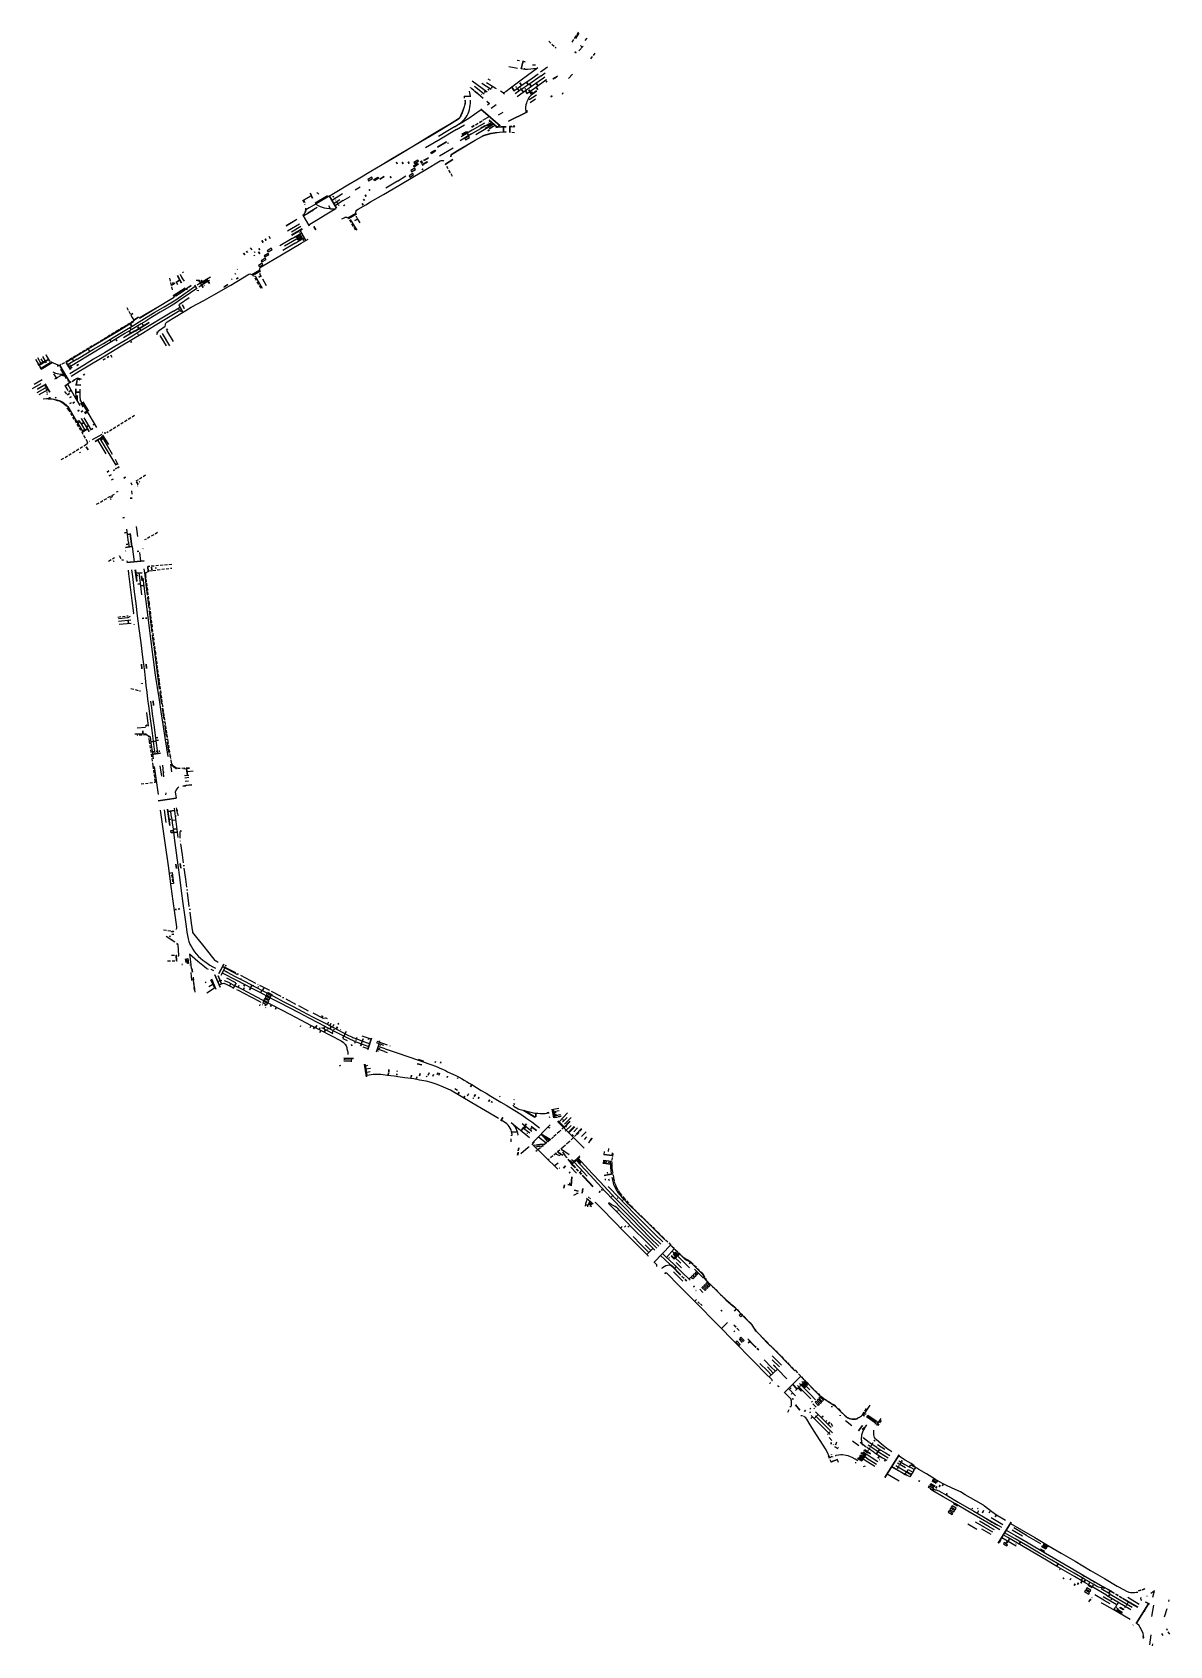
# Model space of a CAD drawing. Header units: millimetres. Extents: x 391363 to 392593, y 282975 to 284720.
import ezdxf

# ---------------------------------------------------------------- set-up
doc = ezdxf.new("R2010")
doc.units = ezdxf.units.MM
doc.linetypes.add('ACAD_ISO10W100', pattern=[18, 12, -3, 0, -3])
doc.linetypes.add('HIDDEN2', pattern=[4.7625, 3.175, -1.5875])
for name, color, linetype in [('가상선', 6, 'ACAD_ISO10W100'), ('과속방지턱', 1, 'Continuous'), ('도로경계', 6, 'HIDDEN2'), ('도형', 4, 'Continuous'), ('문자', 1, 'Continuous'), ('버스정차대', 1, 'Continuous'), ('숫자', 7, 'Continuous'), ('유도선', 5, 'Continuous'), ('정지선', 30, 'Continuous'), ('차선_겹선(1)', 1, 'Continuous'), ('차선_겹선(2)', 1, 'Continuous'), ('차선_겹선(3)', 1, 'Continuous'), ('차선_겹선(4)', 1, 'HIDDEN2'), ('차선_실선', 1, 'Continuous'), ('차선_점선', 2, 'Continuous'), ('택시정차대', 30, 'Continuous'), ('화살표_우회전', 4, 'Continuous'), ('화살표_우회전금지', 4, 'Continuous'), ('화살표_유턴', 4, 'Continuous'), ('화살표_유턴_좌회전', 4, 'Continuous'), ('화살표_유턴금지', 4, 'Continuous'), ('화살표_좌회전', 4, 'Continuous'), ('화살표_좌회전금지', 4, 'Continuous'), ('화살표_직_우회전', 4, 'Continuous'), ('화살표_직_좌회전', 4, 'Continuous'), ('화살표_직진', 7, 'Continuous'), ('화살표_직진_좌회전_유턴', 4, 'Continuous'), ('화살표_직진금지', 7, 'Continuous'), ('화살표_차로진입', 7, 'Continuous'), ('횡단보도', 7, 'Continuous')]:
    doc.layers.add(name, color=color, linetype=linetype)

msp = doc.modelspace()

# ---------------------------------------------------------------- linework, layer by layer
at = {"layer": '가상선'}
for points in [[(391656.5, 284522, 9.3), (391671, 284530.5, 9.4)], [(391517.6, 284434.6, 10.6), (391534.7, 284446.3, 10.6)]]:
    msp.add_polyline3d(points, close=True, dxfattribs=at)
for points in [[(391371.9, 284356.9, 13.7), (391382.7, 284363.5, 13.4)], [(391393.4, 284355.9, 12.4), (391402.4, 284340.9, 12.1)], [(391417.4, 284320.6, 11.2), (391426, 284306.4, 10.6)], [(391437.9, 284285.2, 9.9), (391423.7, 284277, 9.9)], [(391438.9, 284284.4, 9.9), (391446.4, 284271.9, 9.5)], [(391469.4, 284233.2, 8.4), (391470.5, 284230.5, 8.4)], [(391512.2, 283928.5, 4.7), (391513.3, 283920.1, 4.8)], [(391518.4, 283881.2, 4.6), (391518.6, 283879.7, 4.6), (391518.8, 283878.6, 4.6), (391519, 283877.5, 4.6), (391519.5, 283875.8, 4.6), (391520.5, 283873.1, 4.5)], [(391563.9, 283714, 3.2), (391561.7, 283715.3, 3.2), (391561.3, 283715.5, 3.2), (391560.6, 283716.3, 3.2), (391554.2, 283724.3, 3.2), (391547.3, 283733, 3.3), (391540.9, 283741, 3.7), (391536.6, 283746.3, 4.1), (391536.4, 283746.7, 4.1), (391536.3, 283747.1, 4.1), (391535, 283756.7, 4.2), (391532.2, 283777.7, 4.2), (391528.8, 283804, 4.4), (391525.3, 283830.5, 4.3), (391522.8, 283848.4, 4.4), (391522.7, 283850.1, 4.4), (391522.6, 283851.1, 4.4), (391522.6, 283852.7, 4.4), (391522.7, 283854.5, 4.4), (391522.9, 283855.8, 4.4)], [(391555.7, 283695.7, 3.2), (391559.8, 283686.7, 3.3)], [(391556.6, 283696.3, 3.2), (391561.7, 283684.8, 3.2)], [(391570.6, 283709.2, 3), (391571.9, 283708.6, 3.1), (391593.5, 283697.3, 2.9), (391608.6, 283689.5, 2.8), (391621, 283683.1, 2.7), (391637, 283674.6, 2.6), (391650.6, 283667.4, 2.6), (391666.1, 283659.4, 2.4), (391676.5, 283654.1, 2.5), (391677, 283653.8, 2.5), (391677.3, 283653.8, 2.5), (391679.8, 283654.2, 2.5), (391680.1, 283654.2, 2.4), (391680.3, 283654.1, 2.4), (391681.7, 283653.3, 2.5)], [(391676.8, 283655.9, 2.5), (391675.7, 283656.1, 2.4)], [(391729.4, 283631, 2.4), (391719.6, 283634.4, 2.3)], [(391729, 283629.9, 2.4)], [(391735.4, 283628.9, 2.4), (391751.2, 283623.4, 2.5)], [(391725.1, 283591.9, 2.3), (391723.2, 283604.5, 2.6)], [(391926.2, 283555.4, 1.9), (391928, 283546.3, 2.1)], [(391921.5, 283551.7, 1.9), (391919.2, 283551.5, 1.9)], [(391931.6, 283542.7, 2.1), (391938.4, 283535.9, 2.1)], [(391980.2, 283500.1, 2.7), (391989.4, 283499.1, 2.7)], [(392274.7, 283214.6, 2.2), (392274.6, 283215.6, 2.2), (392263.2, 283223.6, 2.1), (392261.8, 283223.4, 2.1)], [(392276.5, 283213.3, 2.1), (392276.3, 283217.3, 2.1), (392264.6, 283225.5, 2.3), (392261.9, 283225, 2.1)], [(392275, 283216.8, 2.2), (392264.4, 283224.2, 2.3)]]:
    msp.add_polyline3d(points, dxfattribs=at)
at = {"layer": '가상선', "linetype": 'ACAD_ISO10W100'}
msp.add_polyline3d([(391483.5, 284139.9, 6.3), (391484.4, 284132.8, 6.1), (391485.6, 284123.3, 6), (391487.4, 284109.3, 5.8), (391489.2, 284094.9, 5.7), (391490.7, 284082.8, 5.5), (391492.5, 284068.4, 5.5), (391494.2, 284055.4, 5.3), (391495.6, 284044.6, 5.3), (391497, 284032.9, 5.1), (391498.5, 284021.5, 5), (391500.6, 284005.7, 5.1), (391503.1, 283989.1, 5), (391506, 283970.3, 4.9), (391508.7, 283952.3, 4.6), (391510.9, 283937.1, 4.7)], dxfattribs=at)
at = {"layer": '과속방지턱'}
for points in [[(391580.1, 283685.9, 2.9), (391583.2, 283691.7, 3)], [(391871.7, 283546.4, 2.6), (391869.5, 283542.7, 2.5)], [(391981.3, 283483.8, 2.6), (391990.7, 283485.3, 2.5)], [(392561.4, 283035, 2.3), (392559, 283034.5, 2.2)], [(392568.1, 283028.5, 2.5), (392568.3, 283028.6, 2.5)]]:
    msp.add_polyline3d(points, close=True, dxfattribs=at)
at = {"layer": '도로경계'}
for points in [[(391921.4, 284710.6, 7.3), (391929.2, 284702.9, 7)], [(391953.3, 284720.2, 6.9), (391946.3, 284709.5, 6.6)], [(391971.3, 284697.7, 6.8), (391965.6, 284690.3, 6.7)], [(391858.2, 284668, 8.1), (391855.9, 284669.4, 8.2)], [(391829.7, 284651.1, 7.9), (391829.9, 284648.9, 7.9)], [(391884.4, 284611.5, 7.5), (391880.4, 284611.7, 7.5)], [(391817.4, 284564.2, 7.5), (391809.5, 284577.6, 8.1)], [(391655.1, 284539.1, 10), (391657.4, 284534, 9.7)], [(391712.5, 284506.1, 7.9), (391706, 284517.1, 8.6)], [(391511.1, 284454.1, 11.3), (391514.4, 284440.1, 10.6)], [(391610.2, 284443.4, 8.5), (391602.8, 284455.9, 9.2)], [(391366.2, 284366.5, 15.5), (391372.2, 284355.8, 13.5)], [(391473.4, 284305.5, 9.3), (391443.5, 284287, 10)], [(391485.4, 284241, 8.3), (391474.9, 284234.7, 8.4)], [(391432.3, 284209.7, 8.4), (391452.4, 284221.2, 8.4)], [(391498.4, 284179, 6.7), (391484.2, 284171, 6.9)], [(391445.4, 284148.2, 6.9), (391451.9, 284152.2, 6.9)], [(391513.7, 284144.5, 5.6), (391487.6, 284142.2, 6.3)], [(391455.5, 284087.7, 5.9), (391466.6, 284089, 5.8)], [(391464.3, 284017.2, 5.8)], [(391469.5, 284010.3, 5.5), (391479.9, 284007.7, 5.3)], [(391535.2, 283905.9, 4.6), (391525.7, 283904.9, 4.7)], [(391532, 283916.1, 4.7), (391527.6, 283915.7, 4.6)], [(391504.8, 283749.3, 5.1), (391515, 283747.9, 4.6)], [(391509.2, 283715.9, 4.5), (391519.4, 283715.8, 4.2)], [(391513.5, 283721.8, 4.3), (391519, 283721.9, 4.2)], [(391608.9, 283667, 2.8), (391609.4, 283668.4, 2.8)], [(391652.7, 283644.7, 2.7), (391653.1, 283646, 2.7)], [(391695.1, 283602.3, 2.5), (391696.6, 283602.8, 2.5)], [(391883.9, 283565.8, 2.3), (391883.6, 283565.2, 2.3)], [(391944.2, 283542.3, 8.7), (391937.8, 283536, 8.9), (391932.7, 283531, 9.1), (391926.6, 283525.5, 9.1), (391922.8, 283522.2, 9.2), (391912.4, 283513.7, 9.3), (391907.5, 283509.7, 9.3)], [(391880.5, 283520.1, 2), (391880.9, 283524.1, 2)], [(391957.1, 283533.8, 9.3), (391951.5, 283528, 9.5), (391947.8, 283524.4, 9.7), (391942.9, 283519.7, 9.7), (391936.9, 283514.3, 9.7), (391929.3, 283507.7, 9.7), (391921.1, 283501.1, 9.6)], [(391968.1, 283523.9, 2.5), (391964.3, 283518.9, 2.6)], [(391948.3, 283462.4, 2.6), (391951.6, 283463.8, 2.6)], [(391966.9, 283449.7, 4.4), (391967.5, 283450.8, 4)], [(392160, 283259.1, 3.1), (392160.6, 283259.1, 3)], [(392179.8, 283227.6, 3.6), (392181.5, 283230.8, 3)], [(392280.8, 283218.8, 2.2), (392277, 283213.2, 2.2)], [(392227, 283173.2, 2.2), (392223.7, 283180.3, 2.2)], [(392253.3, 283172.5, 2.4), (392253.5, 283173.6, 2.4)], [(392505.5, 283022.4, 1.8), (392507.4, 283025.4, 1.7)], [(392553.1, 282997.1, 2.3), (392553.3, 282997.6, 2.3)], [(392564.3, 282983, 2.2), (392564.1, 282985.2, 2.2)], [(392592.8, 282987.4, 2.4), (392589.6, 282993.4, 2.5)]]:
    msp.add_polyline3d(points, dxfattribs=at)
for points in [[(391836.6, 284660.3, 8.3), (391844, 284653.9, 8.1)], [(391923.4, 284650.4, 7), (391925, 284651.4, 6.9)], [(391881.5, 284618.1, 7.5), (391878.9, 284618.3, 7.6)], [(391401.7, 284340.2, 12.2), (391409, 284344.3, 12)], [(391538.3, 283684.2, 3.7), (391536.7, 283698, 3.6)], [(391708.2, 283623.7, 2.5), (391707.9, 283625.3, 2.5)], [(391934.7, 283547.7, 2), (391927.7, 283546.2, 2)], [(391887.7, 283505.7, 2), (391888.9, 283513.6, 2)], [(391932.5, 283491.4, 2.5), (391932.9, 283491.6, 2.5)], [(391995.2, 283444.4, 2.6), (391994.4, 283445.3, 2.6)], [(392121.5, 283321.8, 2.6), (392127.2, 283316, 2.6)], [(392394.2, 283112.4, 2.1), (392406.7, 283105.1, 2)], [(392498.3, 283051.6, 1.8), (392512.2, 283043.5, 1.7)], [(392566.3, 283022.6, 2.5), (392570.5, 283020.2, 2.5)]]:
    msp.add_polyline3d(points, close=True, dxfattribs=at)
at = {"layer": '도로경계', "linetype": 'HIDDEN2'}
for points in [[(391464.9, 284422.5, 12.6), (391471, 284411.5, 11), (391472.6, 284408.7, 10.9), (391472.7, 284408.4, 10.9), (391472.6, 284408.2, 10.9), (391472.6, 284408.1, 10.9), (391455.2, 284397.5, 11.1), (391431.8, 284383.3, 11.5), (391413.9, 284372.5, 11.8), (391394, 284360.7, 12.3), (391392.8, 284360, 12.4), (391392.3, 284359.9, 12.3), (391391.7, 284359.9, 12.3), (391390.7, 284360, 12.5), (391388.2, 284361, 12.6), (391385.7, 284362.2, 13), (391382.2, 284364.3, 13.6), (391381.8, 284364.5, 13.7), (391381.6, 284364.8, 13.7), (391377.7, 284371.4, 15.3)], [(391394.2, 284257.9, 10.1), (391420.4, 284274, 9.9), (391422.5, 284275.8, 9.9), (391422.7, 284276.2, 9.9), (391422.7, 284276.5, 9.9), (391422.7, 284276.8, 9.9), (391422.7, 284277, 9.9), (391408.5, 284301.2, 10.8), (391402.3, 284311.4, 11), (391399.7, 284315.6, 11.3), (391398, 284317.3, 11.4), (391396.3, 284318.8, 11.6), (391394.9, 284319.7, 11.6), (391392.2, 284321, 11.8), (391390.2, 284321.7, 11.8), (391383.8, 284323.3, 12.1), (391382.4, 284323.5, 12.2), (391379.9, 284323.5, 12.3), (391377.9, 284323.6, 12.4), (391374.5, 284323.4, 12.5)], [(391532.4, 283924.7, 4.6), (391522.5, 283923.7, 4.7), (391521.7, 283923.7, 4.6), (391520.6, 283923.9, 4.6), (391519.5, 283924.1, 4.7), (391518.2, 283924.6, 4.7), (391516.7, 283925.5, 4.6), (391515.5, 283926.4, 4.6), (391514.9, 283927.1, 4.6), (391513.7, 283929.1, 4.6), (391513.4, 283930.1, 4.6), (391512.3, 283936.7, 4.6), (391509.9, 283952.7, 4.7), (391504.1, 283990.9, 5.1), (391500.3, 284018.3, 5.1), (391496.3, 284048.3, 5.4), (391492.7, 284076.7, 5.5), (391489.5, 284102.2, 5.7), (391485.7, 284132.3, 6.1), (391485.5, 284133.8, 6.1), (391485.6, 284134.9, 6.1), (391485.7, 284135.4, 6.1), (391485.9, 284135.8, 6.1), (391486.1, 284136, 6.1), (391486.6, 284136.3, 6.2), (391488.8, 284137.3, 6.2), (391489.3, 284137.5, 6.2), (391493.3, 284138.1, 6), (391513.9, 284140.7, 5.5)], [(391480.4, 283907.1, 5.4), (391495.6, 283909.1, 4.8), (391495.8, 283909.1, 4.8), (391495.9, 283909.2, 4.8), (391495.9, 283909.4, 4.8), (391493.6, 283926.9, 4.8), (391489.6, 283953.1, 4.9), (391488.9, 283958.5, 5), (391486.3, 283960.1, 5), (391475.9, 283959.7, 5)], [(391990.5, 283507.5, 2.6), (391990, 283503.2, 2.7), (391989.5, 283498.2, 2.7), (391989.4, 283496.9, 2.6), (391989.4, 283495.2, 2.6), (391989.5, 283493.9, 2.5), (391989.7, 283492, 2.6), (391990, 283489.2, 2.5), (391991.5, 283481, 2.5), (391992.2, 283477.1, 2.4), (391992.5, 283475.8, 2.4), (391993.4, 283473.4, 2.4), (391994.5, 283470.7, 2.4), (391996.5, 283467.3, 2.4), (391998.3, 283464.5, 2.4), (392002.1, 283459.7, 2.4), (392010.5, 283450.3, 2.4), (392023.6, 283437.5, 2.4), (392039.7, 283421.9, 2.4), (392044.3, 283417.3, 2.4), (392058.5, 283403.4, 2.3), (392066.3, 283395.6, 2.6), (392066.6, 283395.3, 2.6), (392069.7, 283393.5, 2.6), (392072.7, 283391.7, 2.5), (392075.3, 283389.9, 2.5), (392086.8, 283378.5, 2.5), (392088.4, 283376.7, 2.4), (392091.4, 283370.7, 2.4), (392091.8, 283370.2, 2.4), (392103.8, 283358.3, 2.5), (392113.1, 283349.1, 2.4), (392114.9, 283347.6, 2.4), (392121.8, 283342, 2.3), (392134.1, 283329.4, 2.3), (392139.1, 283324.4, 2.3), (392140.9, 283322, 2.3), (392144.6, 283316.6, 2.3), (392145.3, 283315.7, 2.3), (392149.1, 283311.8, 2.3), (392156.8, 283304, 2.3), (392163.6, 283297.2, 2.4), (392173.1, 283287.7, 2.4), (392180.5, 283280, 2.3), (392188, 283272.6, 2.3), (392196.6, 283263.8, 2.4), (392205.8, 283254.4, 2.3), (392215.4, 283244.8, 2.1), (392223.7, 283239.2, 2.1), (392230, 283235.4, 2.1), (392234.5, 283231.1, 2.1), (392242.5, 283223.2, 2.1), (392243.6, 283222.4, 2.1), (392245.3, 283221.4, 2.1), (392246.8, 283220.8, 2.1), (392248.1, 283220.5, 2.1), (392249.8, 283220.3, 2.1), (392251.3, 283220.3, 2.1), (392252.4, 283220.4, 2.1), (392253.3, 283220.5, 2), (392254.6, 283220.9, 2), (392256, 283221.5, 2.1), (392257.2, 283222.1, 2.1), (392258.5, 283223, 2.1), (392259.4, 283223.7, 2.1), (392260.6, 283224.9, 2.1), (392265.2, 283231.6, 2.1)]]:
    msp.add_polyline3d(points, dxfattribs=at)
at = {"layer": '도형'}
for points in [[(391774.4, 284567.4, 8.4), (391770.3, 284564.9, 8.4), (391771.2, 284563.5, 8.4), (391775.2, 284566, 8.4)], [(391776.4, 284573.2, 8.6), (391772.1, 284570.6, 8.6), (391773, 284569.2, 8.6), (391777.2, 284571.8, 8.6)], [(391774.9, 284575.7, 8.7), (391779.4, 284578.5, 8.7), (391780.2, 284577.1, 8.7), (391775.8, 284574.4, 8.7)], [(391729.9, 284563.5, 8.7), (391725.7, 284560.9, 8.7), (391726.5, 284559.5, 8.7), (391730.8, 284562.1, 8.7)], [(391732.1, 284560.9, 8.8), (391736.6, 284563.6, 8.8), (391737.4, 284562.3, 8.8), (391733, 284559.5, 8.8)], [(391738.8, 284561.4, 8.7), (391743.3, 284564.1, 8.7)], [(391617.9, 284481, 9.8), (391613.6, 284478.4, 9.8), (391614.4, 284477.1, 9.8), (391618.7, 284479.7, 9.8)], [(391621.3, 284486.6, 9.8), (391616.9, 284483.9, 9.8), (391617.8, 284482.6, 9.8), (391622.1, 284485.2, 9.8)], [(391611.5, 284470.4, 9.8), (391607.6, 284468, 9.8), (391608.4, 284466.6, 9.8), (391612.3, 284469, 9.8)], [(391614.8, 284475.7, 9.8), (391610.4, 284473.1, 9.8), (391611.2, 284471.7, 9.8), (391615.6, 284474.4, 9.8)], [(391423.8, 284376.6, 11.8), (391424.4, 284375.5, 11.8)], [(391446.9, 284387.1, 11.4), (391447.7, 284385.8, 11.4)], [(391453.6, 284387.6, 11.4), (391454.3, 284386.4, 11.4)], [(391377.7, 284364.7, 14.2), (391379.5, 284365.7, 14.2)], [(391414.3, 284344.3, 11.9), (391412.5, 284344.8, 12)], [(391411.3, 284327.4, 11.4), (391411.5, 284322.2, 11.3)], [(391404.8, 284319.5, 11.6), (391403.6, 284318.8, 11.6)], [(391450.6, 284246.2, 9), (391451.8, 284246.9, 9)], [(391452.8, 284248.1, 9), (391453.9, 284248.7, 9)], [(391462.4, 284195.2, 7.7), (391460.7, 284195, 7.7)], [(391483.5, 284086.3, 5.8), (391481.8, 284086.2, 5.8)], [(391486.8, 284086.6, 5.8), (391485.3, 284086.5, 5.8)], [(391480.8, 284036.7, 5.3), (391481.3, 284031.6, 5.3)], [(391485.8, 284036.7, 5.4), (391486.4, 284032.1, 5.4)], [(391518, 283820.5, 4.4), (391518.6, 283815.5, 4.4)], [(391522.7, 283821, 4.4), (391523.4, 283816, 4.4)], [(391517.2, 283771.3, 4.5), (391518.8, 283771.5, 4.4)], [(391522.3, 283771.9, 4.5), (391520.5, 283771.6, 4.5)], [(391614.5, 283676.1, 3), (391619.1, 283673.7, 3), (391619.8, 283675.2, 2.9), (391615.3, 283677.6, 2.9)], [(391615.7, 283678.9, 2.9), (391620.3, 283676.5, 2.9), (391621, 283678, 2.8), (391616.5, 283680.4, 2.8)], [(391617.6, 283681.4, 2.9), (391622.1, 283679, 2.9)], [(391612, 283670.7, 3), (391616.5, 283668.3, 3), (391617.3, 283669.8, 2.9), (391612.8, 283672.2, 2.9)], [(391613.3, 283673.3, 3), (391617.8, 283670.9, 3), (391618.6, 283672.4, 2.9), (391614.1, 283674.8, 2.9)], [(391701.8, 283609.7, 2.5), (391701, 283609.7, 2.5)], [(391703.7, 283609.6, 2.5), (391702.7, 283609.6, 2.5)], [(391705.6, 283609.5, 2.5), (391704.6, 283609.6, 2.5)], [(391707.1, 283609.4, 2.5), (391706.1, 283609.4, 2.5)], [(391785.7, 283607.3, 2.7), (391780.4, 283609, 2.7)], [(391784, 283603.2, 2.6), (391779.1, 283604.5, 2.6)], [(391907.3, 283550, 2.1), (391907.2, 283547.2, 2.1)], [(391928.5, 283552.1, 2), (391928.7, 283551.2, 2)], [(391929.1, 283548.8, 2), (391928.9, 283549.8, 2)], [(391982.5, 283498.4, 2.7), (391981.3, 283498.5, 2.7)], [(391984, 283498.2, 2.7), (391982.9, 283498.3, 2.7)], [(391986.8, 283497.8, 2.7), (391985.8, 283497.9, 2.7)], [(391988.4, 283497.6, 2.7), (391987.4, 283497.7, 2.7)], [(391949.2, 283467.8, 2.7), (391953.1, 283466.8, 2.7)], [(391964.2, 283460.3, 2.8), (391965, 283459.7, 2.8)], [(391966.6, 283458.4, 2.8), (391965.8, 283459.1, 2.8)], [(392090.3, 283359.2, 2.7), (392087, 283362.6, 2.7), (392088.1, 283363.7, 2.7), (392091.4, 283360.3, 2.7)], [(392092.5, 283361.3, 2.6), (392089.1, 283364.8, 2.6), (392090.2, 283365.9, 2.6), (392093.6, 283362.5, 2.6)], [(392094.5, 283363.3, 2.5), (392091.1, 283366.7, 2.5), (392092.2, 283367.8, 2.5), (392095.6, 283364.4, 2.5)], [(392088, 283357.1, 2.7), (392084.6, 283360.5, 2.7)], [(392128.4, 283300.9, 2.6), (392124.9, 283304.5, 2.6), (392123.8, 283303.3, 2.6), (392127.3, 283299.7, 2.6)], [(392130.5, 283303.1, 2.8), (392127.1, 283306.6, 2.8)], [(392132.6, 283305.3, 2.7), (392129.1, 283308.9, 2.7), (392128, 283307.7, 2.7), (392131.5, 283304.1, 2.7)], [(392209.4, 283238.3, 2.5), (392210.6, 283239.6, 2.5), (392214, 283236.1, 2.5), (392212.8, 283234.9, 2.5)], [(392211.5, 283240.5, 2.4), (392212.7, 283241.7, 2.4), (392216.2, 283238.2, 2.4), (392215, 283237, 2.4)], [(392217.1, 283239.2, 2.2), (392213.5, 283242.8, 2.2), (392214.7, 283244, 2.2), (392218.3, 283240.5, 2.2)], [(392210.5, 283233, 2.5), (392206.9, 283236.5, 2.5)], [(392225.5, 283178.7, 2.2), (392226.2, 283179, 2.2)], [(392226.6, 283179.2, 2.2), (392227.4, 283179.6, 2.2)], [(392256.4, 283178.6, 2.2), (392260.6, 283176, 2.2), (392259.9, 283174.7, 2.2), (392255.7, 283177.3, 2.2)], [(392258.4, 283181.5, 2.3), (392262.6, 283178.9, 2.3), (392261.9, 283177.6, 2.3), (392257.7, 283180.2, 2.3)], [(392259.9, 283184.1, 2.4), (392264.1, 283181.5, 2.4), (392263.4, 283180.2, 2.4), (392259.2, 283182.8, 2.4)], [(392262, 283186.4, 2.4), (392266.2, 283183.8, 2.4)], [(392335.9, 283153.2, 2.2), (392340.4, 283150.7, 2.2)], [(392337.3, 283155.7, 2.1), (392341.8, 283153.2, 2.1), (392341, 283151.7, 2.1), (392336.5, 283154.1, 2.1)], [(392332.9, 283147.9, 2.2), (392337.4, 283145.4, 2.2), (392336.6, 283143.8, 2.2), (392332.1, 283146.3, 2.2)], [(392334.4, 283150.4, 2.1), (392338.9, 283148, 2.1), (392338.1, 283146.4, 2.1), (392333.6, 283148.9, 2.1)], [(392358.4, 283118.2, 2.1), (392353.9, 283120.9, 2.1), (392353.1, 283119.4, 2.1), (392357.6, 283116.8, 2.1)], [(392360.3, 283121.2, 2.1), (392355.8, 283123.8, 2.1), (392355, 283122.3, 2.1), (392359.5, 283119.7, 2.1)], [(392361.9, 283123.7, 2.1), (392357.4, 283126.3, 2.1), (392356.6, 283124.9, 2.1), (392361.1, 283122.3, 2.1)], [(392363.4, 283126.3, 2.1), (392358.9, 283128.9, 2.1)], [(392459, 283079.4, 1.9), (392454.6, 283081.9, 1.9), (392455.4, 283083.3, 1.9), (392459.7, 283080.8, 1.9)], [(392460.6, 283081.7, 1.9), (392456.2, 283084.2, 1.9), (392456.9, 283085.5, 1.9), (392461.3, 283083.1, 1.9)], [(392457.4, 283076.9, 1.9), (392453, 283079.4, 1.9)], [(392506.2, 283032.4, 1.8), (392501.7, 283035, 1.8), (392500.8, 283033.5, 1.8), (392505.3, 283030.9, 1.8)], [(392507.6, 283035.2, 1.8), (392503.1, 283037.8, 1.8), (392502.3, 283036.3, 1.8), (392506.8, 283033.7, 1.8)], [(392509, 283037.9, 1.8), (392504.5, 283040.5, 1.8)], [(392505.3, 283041.5, 1.8), (392506.1, 283042.9, 1.8)]]:
    msp.add_polyline3d(points, close=True, dxfattribs=at)
at = {"layer": '문자'}
for points in [[(391955.7, 284705.7, 7), (391957.1, 284704.4, 7)], [(391890.2, 284665.4, 7.7), (391891.6, 284663.3, 7.7)], [(391897.7, 284665.7, 7.7), (391898.8, 284664, 7.7)], [(391902.3, 284661.8, 7.6), (391900.8, 284663.9, 7.6)], [(391909.4, 284662.6, 7.4), (391908.1, 284664.7, 7.4)], [(391908.1, 284660, 7.4), (391909.4, 284658.3, 7.4)], [(391852.2, 284618.9, 8.1), (391850.4, 284617.8, 8.1)], [(391849.6, 284617.4, 8.1), (391847.9, 284616.3, 8.1)], [(391854.5, 284617.2, 8.1), (391852.6, 284616.1, 8.1)], [(391857.4, 284614.7, 8), (391855.3, 284613.4, 8)], [(391782.5, 284580.8, 8.7), (391783.9, 284578.5, 8.5)], [(391784.7, 284579, 8.6), (391783.4, 284581.2, 8.7)], [(391785.2, 284576.2, 8.6), (391784.3, 284577.9, 8.6)], [(391683.5, 284532.3, 9.1), (391685.4, 284529, 9.1)], [(391615.6, 284495.1, 9.5), (391614.7, 284496.6, 9.5)], [(391669.6, 284506.4, 9.3), (391667.4, 284510.2, 9.4)], [(391591.1, 284481.4, 9.7), (391592.6, 284479.5, 9.7)], [(391595.6, 284482.1, 9.8), (391594.5, 284483.5, 9.8)], [(391607.6, 284482.8, 9.8), (391608.9, 284480.6, 9.8)], [(391607.9, 284486.2, 9.8), (391608.8, 284484.7, 9.8)], [(391612.4, 284492.8, 9.5), (391611.1, 284494.8, 9.5)], [(391540.8, 284442.8, 10.4), (391538.6, 284446.5, 10.4)], [(391551.8, 284453, 10.4), (391552.7, 284451.4, 10.4)], [(391554.4, 284448.3, 10.4), (391553.2, 284450.6, 10.4)], [(391583.7, 284453.4, 9.9), (391585.5, 284454.5, 9.9)], [(391527.2, 284421.5, 10.5), (391525.4, 284425.2, 10.5)], [(391481.7, 284405.2, 10.9), (391482.9, 284403, 10.9)], [(391377, 284364.2, 14.2), (391370.4, 284360.2, 14.3)], [(391411, 284359.6, 12.2), (391412.8, 284360.7, 12.2)], [(391441.6, 284367, 11.8), (391439.5, 284365.8, 11.8)], [(391445.7, 284369.5, 11.7), (391443.7, 284368.4, 11.7)], [(391382.7, 284324.6, 12.3), (391380.6, 284324.8, 12.3)], [(391402.5, 284331.3, 11.9), (391404.6, 284332.6, 11.9)], [(391406.6, 284319, 11.6), (391408.6, 284320.2, 11.6)], [(391419.3, 284309, 10.9), (391421.3, 284310.1, 11)], [(391422.2, 284309, 10.8), (391420, 284307.7, 10.8)], [(391421.1, 284271.9, 9.9), (391423.2, 284268.6, 9.9)], [(391445.7, 284245.7, 9), (391443.8, 284244.5, 9)], [(391448.1, 284241.6, 9), (391446.1, 284240.4, 9)], [(391455.1, 284249.1, 9.1), (391456.8, 284250.1, 9.1)], [(391461.7, 284237.8, 8.7), (391463.5, 284238.9, 8.7)], [(391449.5, 284218.2, 8.1), (391447.3, 284216.8, 8.1)], [(391477.4, 284231, 8.3), (391475.6, 284233.9, 8.3)], [(391458.7, 284150.9, 6.8), (391457, 284153.7, 6.8)], [(391491.9, 284141.6, 6.2), (391492.2, 284138.6, 6.1)], [(391499.4, 283954.4, 4.9), (391497, 283954.1, 4.9)], [(391516.2, 283858.3, 4.7), (391519, 283858.7, 4.7)], [(391513.6, 283808.8, 4.4), (391514, 283805.9, 4.4)], [(391514.6, 283804.1, 4.4), (391514.9, 283801.2, 4.4)], [(391515.8, 283744.6, 4.9), (391513.8, 283744.4, 4.9)], [(391592, 283686.6, 2.9), (391591.1, 283684.7, 2.9)], [(391597.8, 283684.4, 3), (391599, 283686.7, 3)], [(391610, 283681.4, 3), (391611.1, 283683.7, 3)], [(391611.9, 283683.8, 3), (391613.1, 283686.1, 3)], [(391625.7, 283663.5, 2.8), (391626.5, 283665.2, 2.8)], [(391679.9, 283641, 2.6), (391679, 283639.2, 2.6)], [(391682, 283647.3, 2.6), (391683.1, 283649.6, 2.6)], [(391684.8, 283646.1, 2.6), (391685.8, 283648, 2.6)], [(391674.8, 283640.4, 2.6), (391673.6, 283638.2, 2.5)], [(391687.1, 283637.8, 2.7), (391688.3, 283640.1, 2.7)], [(391698.6, 283632.1, 2.6), (391699.5, 283634, 2.6)], [(391701, 283636.8, 2.7), (391699.9, 283634.5, 2.7)], [(391702.4, 283639.5, 2.5), (391701.2, 283637.2, 2.5)], [(391718.7, 283625.7, 2.5), (391717.9, 283623.7, 2.5)], [(391719.7, 283628.7, 2.5), (391718.9, 283626.7, 2.5)], [(391720.7, 283631.6, 2.5), (391719.9, 283629.5, 2.5)], [(391747.8, 283592.1, 2.2), (391748.1, 283594.8, 2.2)], [(391748.4, 283595.5, 2.4), (391748.4, 283598.1, 2.4)], [(391772.4, 283589.6, 2.3), (391772.8, 283592, 2.3)], [(391781.4, 283591.3, 2.3), (391782.1, 283593.9, 2.3)], [(391791.9, 283594.6, 2.6), (391791.1, 283592.1, 2.6)], [(391800.7, 283592.8, 2.6), (391801.4, 283594.8, 2.6)], [(391802.3, 283592.1, 2.6), (391803, 283594.2, 2.6)], [(391823.5, 283571.9, 2.4), (391824.5, 283573.8, 2.4)], [(391833.3, 283569.7, 2.5), (391834.6, 283571.8, 2.5)], [(391837.9, 283581.4, 2.8), (391836.8, 283579.4, 2.8)], [(391842.1, 283571.1, 2.7), (391840.7, 283569, 2.6)], [(391856.3, 283563.5, 2.9), (391857.5, 283565.5, 2.9)], [(391895.4, 283537.1, 2.7), (391893.8, 283535, 2.7)], [(391897.2, 283539.4, 2.7), (391895.8, 283537.7, 2.8)], [(391891.6, 283532.2, 2.5), (391893.2, 283534.3, 2.5)], [(391948, 283526.6, 9.6), (391946.6, 283528, 9.5)], [(391936.9, 283506.5, 2.6), (391935.9, 283505.1, 2.5)], [(391937.1, 283491.5, 2.6), (391939.6, 283493.9, 2.6)], [(391937.7, 283470, 2.6), (391938.4, 283473.6, 2.6)], [(392082.7, 283346.9, 2.6), (392084.4, 283345.2, 2.6)], [(392085.3, 283344.8, 2.6), (392087.1, 283343, 2.6)], [(392129, 283334.1, 2.5), (392130.8, 283332.4, 2.5), (392129.1, 283330.7, 2.5), (392127.3, 283332.4, 2.5)], [(392110.2, 283320.3, 2.6), (392108.2, 283318.2, 2.6)], [(392110.4, 283320.4, 2.7), (392112.3, 283322.4, 2.7)], [(392112.5, 283322.6, 2.6), (392114.5, 283324.6, 2.6)], [(392176.5, 283249.1, 2.5), (392178.3, 283250.9, 2.6)], [(392279.1, 283187.4, 2.2), (392277.6, 283185.1, 2.2)], [(392277.3, 283184.8, 2.3), (392275.8, 283182.5, 2.3)], [(392277.3, 283178, 2.3), (392278.9, 283180.2, 2.3)], [(392318, 283167.8, 2.1), (392316.5, 283165.5, 2.1), (392311.5, 283168.4, 2), (392313, 283170.7, 2)], [(392313.3, 283160, 2.3), (392311.8, 283157.6, 2.3), (392306.8, 283160.5, 2.2), (392308.3, 283162.9, 2.2)], [(392314.9, 283162.6, 2.2), (392313.4, 283160.2, 2.2), (392308.4, 283163.1, 2.2), (392309.9, 283165.5, 2.2)], [(392316.4, 283165.2, 2.2), (392314.9, 283162.8, 2.2)], [(392384.8, 283118.6, 2), (392386.2, 283121, 2)], [(392390.2, 283118.9, 2), (392391.5, 283121.3, 2)], [(392405.5, 283116.5, 2), (392404.2, 283114.3, 2)], [(392410, 283089.2, 2), (392408.6, 283086.8, 1.9)], [(392415.8, 283086.2, 2), (392417.2, 283088.6, 2)], [(392418.2, 283088.2, 2.1), (392419.5, 283090.6, 2.1)], [(392532.6, 283014.3, 1.9), (392534.1, 283016.8, 1.9), (392536.6, 283015.3, 1.9), (392535.2, 283012.8, 1.9)], [(392534.4, 283017, 2), (392535.7, 283019.4, 2)], [(392535.9, 283019.5, 2), (392537.3, 283022.1, 2)]]:
    msp.add_polyline3d(points, close=True, dxfattribs=at)
at = {"layer": '버스정차대'}
for points in [[(391618.8, 284499.6, 9.3), (391620.2, 284497.2, 9.5)], [(391598.4, 284487, 9.5), (391600.1, 284484.9, 9.6)], [(391449.1, 284368.3, 11.4), (391447.6, 284371, 11.6)], [(391455, 284253.5, 9.1), (391453, 284252.3, 9.2)], [(391448.5, 284235.9, 8.8), (391450.8, 284237.2, 8.8)], [(391518, 283868, 4.8), (391514.8, 283867.7, 4.8)], [(391510.6, 283810.8, 4.4), (391514, 283811.3, 4.4), (391515.5, 283799.4, 4.4), (391512.2, 283799, 4.4)], [(391688.8, 283646.9, 2.5), (391687.3, 283644.4, 2.5)], [(392079, 283347.5, 2.5), (392081, 283349.4, 2.6)], [(392124, 283339.3, 2.4), (392121.8, 283337, 2.4)]]:
    msp.add_polyline3d(points, dxfattribs=at)
at = {"layer": '숫자'}
for points in [[(391757.5, 284578, 8.5), (391756.6, 284579.6, 8.5)], [(391763.8, 284578, 8.6), (391762.9, 284579.6, 8.6)], [(391770.4, 284578.3, 8.6), (391769.3, 284579.9, 8.6)], [(391719.7, 284534.8, 8.8), (391720.8, 284533.1, 8.8)], [(391720.9, 284539.8, 9), (391721.9, 284538.1, 9)], [(391722.7, 284544.4, 9), (391723.7, 284542.7, 9)], [(391469, 284394.9, 11.1), (391467.9, 284396.6, 11.1)], [(391469.5, 284398.7, 11), (391468.5, 284400.5, 11)], [(391470, 284402.5, 11.1), (391468.9, 284404.3, 11.1)], [(391413.7, 284311.3, 11.1), (391412, 284310.2, 11.1)], [(391417.4, 284310.7, 11.1), (391415.6, 284309.6, 11.1)], [(391414.4, 284298.3, 10.7), (391412.6, 284297.3, 10.7), (391411.4, 284299.3, 10.7), (391413.1, 284300.3, 10.7)], [(391418.2, 284297.7, 10.7), (391416.4, 284296.7, 10.7)], [(391464.7, 284179.2, 7.4), (391462.5, 284178.9, 7.4)], [(391468.3, 284177.2, 7.3), (391466.2, 284177, 7.3)], [(391476.9, 284123.4, 6.2), (391479, 284123.6, 6.2)], [(391480.7, 284121.5, 6.2), (391482.8, 284121.7, 6.2)], [(391493.4, 283953.1, 4.9), (391491.3, 283952.8, 4.9)], [(391494.4, 283953.2, 4.9), (391496.5, 283953.5, 4.9)], [(391512.7, 283856.7, 4.5), (391514.9, 283856.9, 4.5), (391515.2, 283854.4, 4.5), (391513, 283854.2, 4.5)], [(391516.6, 283854.7, 4.5), (391518.8, 283855, 4.5)], [(391663.3, 283643.8, 2.5), (391664.3, 283645.7, 2.5)], [(391669.5, 283643.9, 2.6), (391670.5, 283645.8, 2.6)], [(391678.1, 283642.8, 2.7), (391679.1, 283644.6, 2.7)], [(391685.1, 283642.5, 2.7), (391686.1, 283644.3, 2.7)], [(391691.8, 283642.6, 2.6), (391692.7, 283644.4, 2.6)], [(392000.8, 283428.6, 2.6), (391999.4, 283427.1, 2.6)], [(392004.8, 283429, 2.6), (392003.2, 283427.6, 2.6)], [(392008.7, 283429.5, 2.5), (392007, 283427.9, 2.5)], [(392083, 283377.8, 2.7), (392081.1, 283379.7, 2.7), (392079.6, 283378.2, 2.7), (392081.4, 283376.2, 2.7)], [(392073.1, 283371.8, 2.8), (392074.6, 283373.4, 2.8)], [(392075.3, 283373.9, 2.8), (392076.8, 283375.5, 2.8), (392078.8, 283373.4, 2.8), (392077.3, 283371.9, 2.8)], [(392080.9, 283375.7, 2.7), (392079.4, 283374.1, 2.7), (392077.5, 283376.1, 2.7), (392079, 283377.6, 2.7)], [(392206.3, 283222.4, 2.5), (392204.7, 283220.9, 2.5)], [(392210.2, 283222.7, 2.6), (392208.6, 283221.2, 2.6)], [(392210.7, 283223.2, 2.6), (392212.3, 283224.8, 2.6)], [(392218, 283223.2, 2.5), (392216.4, 283221.7, 2.5)], [(392339.8, 283145.4, 2.2), (392340.8, 283147.2, 2.2)], [(392343.4, 283146.7, 2.1), (392344.4, 283148.6, 2.1)], [(392347, 283148, 2.1), (392348, 283149.9, 2.1)], [(392490.6, 283041.8, 1.9), (392489.6, 283040, 1.9)], [(392494.2, 283043.2, 1.9), (392493.2, 283041.4, 1.9)], [(392497.9, 283044.6, 1.9), (392496.7, 283042.7, 1.9)], [(392501.4, 283046, 1.9), (392500.3, 283044.1, 1.9)]]:
    msp.add_polyline3d(points, close=True, dxfattribs=at)
at = {"layer": '유도선'}
for points in [[(391905.7, 283516.1, 2.2), (391905.6, 283516.3, 2.2), (391906, 283516.6, 2.2), (391909.3, 283517.1, 2.3), (391911.7, 283517.4, 2.3), (391914.3, 283517.5, 2.4), (391916.9, 283517.4, 2.4), (391916.3, 283516.9, 2.4), (391914.3, 283517, 2.4), (391911.7, 283516.9, 2.3)], [(391909, 283512.8, 2.3)], [(391933.9, 283511.7, 2.5)], [(391936, 283505.8, 2.5), (391934.9, 283506.5, 2.4)], [(391946.6, 283497.7, 2.6), (391943.9, 283499.9, 2.6)]]:
    msp.add_polyline3d(points, close=True, dxfattribs=at)
at = {"layer": '정지선'}
for points in [[(391895.3, 284680.5, 7.3), (391894.8, 284680.5, 7.3)], [(391884, 284657, 7.7), (391881.3, 284660.7, 7.7)], [(391889.5, 284656.7, 7.7), (391887.5, 284659.5, 7.7)], [(391894, 284655.4, 7.7), (391892, 284658.4, 7.7)], [(391898.1, 284654.1, 7.5), (391896.1, 284656.9, 7.6)], [(391902.6, 284652.9, 7.5), (391900.7, 284655.8, 7.5)], [(391848.3, 284650.8, 8.1), (391847.9, 284651.1, 8.1)], [(391857, 284625, 7.9), (391865.4, 284617.5, 7.8)], [(391872.3, 284617.7, 7.7), (391872.4, 284612.6, 7.6)], [(391664.4, 284543.4, 10), (391656.2, 284538.7, 10)], [(391691.8, 284530, 9.2), (391684.4, 284543, 9)], [(391714.5, 284517.9, 8.4), (391711.8, 284516.4, 8.4)], [(391652.4, 284505.7, 9.5), (391658.6, 284495, 9.2)], [(391513.5, 284446.6, 11.1), (391517, 284448.9, 11.2)], [(391518.6, 284449.9, 11.4), (391522.1, 284452.2, 11.4)], [(391547.7, 284444, 10.3), (391542.9, 284452.2, 10.2)], [(391609.9, 284456.7, 9.2), (391607.7, 284455.4, 9.2)], [(391469.3, 284414.6, 11.4), (391471.7, 284416, 11.3)], [(391521.2, 284425.3, 10.6), (391525.7, 284417.3, 10.3)], [(391377, 284364.9, 14.2), (391369.8, 284360.5, 14.4)], [(391399.4, 284363, 12.1), (391404.2, 284355.3, 12.3)], [(391381.7, 284331, 12.5), (391377.1, 284338.9, 12.9)], [(391398.3, 284337.7, 12.3), (391401.1, 284339.4, 12.2)], [(391415.6, 284344.9, 11.9), (391411.9, 284346, 12.1)], [(391400.9, 284328.1, 11.9), (391403.2, 284329.5, 11.8)], [(391409.8, 284330.8, 11.6), (391414.1, 284330.9, 11.2)], [(391422.5, 284291.1, 10.4), (391417.5, 284288.1, 10.3)], [(391431, 284277.7, 10), (391438.4, 284282.2, 9.9)], [(391470.6, 284163.9, 7), (391463.7, 284162.9, 6.8)], [(391474.8, 284135.2, 6.3), (391481.8, 284135.6, 6.3)], [(391466.5, 284084, 5.9), (391466.9, 284080.9, 5.9)], [(391482.4, 283961.2, 5), (391482.3, 283964.5, 5.1)], [(391501.5, 283940.4, 4.8), (391491.8, 283939.1, 4.9)], [(391529.7, 283923.9, 4.6), (391530.5, 283916.2, 4.7)], [(391509.5, 283877.5, 4.7), (391516.7, 283878.4, 4.6)], [(391518.5, 283872.2, 4.7), (391518.4, 283872.8, 4.7)], [(391520.1, 283878.5, 4.6), (391518.9, 283878.3, 4.6)], [(391524.2, 283856.2, 4.5), (391522.8, 283856.3, 4.4)], [(391513.5, 283738.6, 4.8), (391514, 283738.7, 4.8)], [(391533.4, 283711, 3.7), (391533.4, 283711.6, 3.7)], [(391560.8, 283716.1, 3.2), (391561.1, 283715.7, 3.2)], [(391571.6, 283710.1, 3), (391572.1, 283711.1, 3)], [(391563.7, 283699.5, 3.2), (391567.4, 283690.8, 3)], [(391567, 283700.3, 3.2), (391571.2, 283708.1, 3.1)], [(391676.8, 283655.9, 2.5), (391676.3, 283654.2, 2.5)], [(391693.4, 283647.3, 2.5), (391694.3, 283648.2, 2.4)], [(391726.5, 283630.8, 2.4), (391726.9, 283631.9, 2.4)], [(391738, 283626.2, 2.5), (391735, 283617.4, 2.6)], [(391738.4, 283629.2, 2.4), (391738, 283628, 2.4)], [(391699.9, 283607.8, 2.5), (391707.8, 283607.4, 2.5)], [(391798.8, 283607.1, 2.7), (391798.5, 283606, 2.7)], [(391804.1, 283605.2, 2.6), (391804.5, 283606.4, 2.6)], [(391868.7, 283569.5, 2.5), (391868.2, 283568.6, 2.5)], [(391883.6, 283560.4, 2.4), (391884.2, 283561.4, 2.3)], [(391931.3, 283548.6, 2), (391930.8, 283548.5, 2)], [(391940.8, 283536.8, 2.1), (391940.5, 283536.5, 2.1)], [(391881.3, 283530.5, 2.1), (391887.6, 283530.7, 2.3)], [(391898.3, 283526.1, 2.4), (391897.9, 283526.5, 2.4)], [(391946.1, 283496.6, 2.7), (391955, 283504.9, 2.5)], [(391988.4, 283496, 2.5), (391980.2, 283497, 2.6)], [(391945.5, 283473.2, 2.6), (391941.9, 283474, 2.6)], [(391958.1, 283469.5, 2.7), (391957.4, 283464.4, 2.6)], [(391964.9, 283454.1, 3.6), (391967.4, 283452.1, 3.6)], [(392034.1, 283404.9, 2.6), (392027.4, 283398, 2.5)], [(392048.6, 283395.1, 2.9), (392057, 283404.2, 2.4)], [(392058.3, 283386.1, 2.8), (392058.7, 283385.8, 2.8)], [(392168.5, 283274.1, 2.8), (392159.8, 283265.7, 2.7)], [(392187.9, 283255, 2.5), (392188.3, 283254.6, 2.5)], [(392223.2, 283214.4, 2.6), (392225.4, 283216.7, 2.5)], [(392226.6, 283211, 2.6), (392226.2, 283211.4, 2.6)], [(392228, 283205.3, 2.6), (392227.7, 283205.7, 2.6)], [(392228.7, 283192.4, 2.3), (392229.2, 283192.6, 2.3)], [(392230.7, 283190.2, 2.3), (392233.8, 283188.4, 2.4)], [(392263, 283187.2, 2.3), (392263.5, 283186.9, 2.3)], [(392227.1, 283181.4, 2.1), (392226.9, 283181.9, 2.2)], [(392278.7, 283176.5, 2.3), (392279.1, 283176.3, 2.3)], [(392294.8, 283167.5, 2.3), (392295.2, 283167.3, 2.3)], [(392404.4, 283103.2, 2), (392404.8, 283102.9, 2)], [(392420.3, 283097.5, 2), (392420.8, 283097.2, 2)], [(392554.2, 283019.1, 2.1), (392553.7, 283019.4, 2.1)]]:
    msp.add_polyline3d(points, close=True, dxfattribs=at)
at = {"layer": '차선_겹선(1)'}
for points in [[(391953.5, 284719.3, 6.8), (391949.9, 284713.7, 6.7)], [(391953.7, 284719.2, 6.8), (391950.1, 284713.6, 6.7)], [(391893.5, 284688.7, 7.2), (391895.8, 284688.5, 7.1)], [(391893.5, 284688.5, 7.2), (391895.8, 284688.3, 7.1)], [(391936.1, 284653.3, 6.6), (391936.8, 284655, 6.6)], [(391936.3, 284653.2, 6.6), (391937, 284654.9, 6.6)], [(391830.7, 284646.6, 7.9), (391830.8, 284644.3, 7.9), (391830.6, 284643.2, 7.8), (391830.4, 284642, 7.8), (391829.4, 284638.4, 7.8), (391827.5, 284633.2, 7.8), (391826, 284629.8, 7.8), (391825.5, 284628.8, 7.8), (391824.6, 284627.4, 7.9), (391824, 284626.9, 7.9), (391822.6, 284625.7, 7.9), (391814.1, 284620.5, 8.1), (391802.9, 284613.8, 8.3), (391792.1, 284607.3, 8.2), (391782.8, 284601.8, 8.3), (391773.2, 284596, 8.3), (391762.9, 284589.9, 8.4), (391752.2, 284583.6, 8.4), (391741, 284576.9, 8.4), (391729, 284569.6, 8.4), (391715.2, 284561.4, 8.6), (391704.1, 284554.8, 8.7), (391692.1, 284547.6, 8.8), (391684.7, 284543.2, 9)], [(391830.9, 284646.6, 7.9), (391831, 284644.2, 7.9), (391830.8, 284643.2, 7.8), (391830.6, 284642, 7.8), (391829.6, 284638.3, 7.8), (391827.7, 284633.1, 7.8), (391826.1, 284629.7, 7.8), (391825.6, 284628.7, 7.8), (391824.7, 284627.3, 7.9), (391824.1, 284626.7, 7.9), (391822.7, 284625.5, 7.9), (391814.2, 284620.3, 8.1), (391803, 284613.6, 8.3), (391792.2, 284607.2, 8.2), (391782.9, 284601.6, 8.3), (391773.3, 284595.9, 8.3), (391763, 284589.8, 8.4), (391752.3, 284583.4, 8.4), (391741.1, 284576.7, 8.4), (391729.1, 284569.4, 8.4), (391715.3, 284561.3, 8.6), (391704.2, 284554.7, 8.7), (391692.2, 284547.5, 8.8), (391684.9, 284543.1, 9)], [(391883.5, 284619.5, 7.5), (391884, 284618.8, 7.5), (391884.2, 284618.4, 7.5), (391884.2, 284618.1, 7.5), (391884, 284617.8, 7.5), (391883.7, 284617.6, 7.5), (391883.5, 284617.5, 7.5), (391879.3, 284617.8, 7.6)], [(391883.3, 284619.4, 7.5), (391883.9, 284618.7, 7.5), (391884, 284618.4, 7.5), (391884, 284618.1, 7.5), (391883.8, 284617.9, 7.5), (391883.7, 284617.8, 7.5), (391883.5, 284617.7, 7.5), (391879.3, 284618, 7.6)], [(391897.9, 284633.6, 7.4), (391897.9, 284635.1, 7.4)], [(391898.1, 284633.5, 7.4), (391898.1, 284635.1, 7.4)], [(391810.6, 284601.5, 8.4), (391801, 284595.8, 8.4)], [(391810.7, 284601.2, 8.4), (391801.1, 284595.5, 8.4)], [(391815.6, 284585.5, 8.1), (391815.6, 284586.4, 8.1), (391815.9, 284587.2, 8.1), (391816.3, 284588.3, 8.2), (391816.7, 284588.7, 8.2), (391817.8, 284589.4, 8.2), (391824.3, 284593.2, 8.2), (391841.7, 284603.5, 8.1), (391848.8, 284607.6, 8), (391850.4, 284608.4, 8.1), (391853.5, 284609.6, 7.9), (391858.8, 284610.9, 7.8), (391863.5, 284611.7, 7.7), (391868, 284612.2, 7.7), (391872.7, 284612.6, 7.5), (391875.3, 284612.7, 7.5)], [(391815.8, 284585.6, 8.1), (391815.8, 284586.4, 8.1), (391816.1, 284587.1, 8.1), (391816.5, 284588.2, 8.2), (391816.8, 284588.5, 8.2), (391817.9, 284589.2, 8.2), (391824.4, 284593, 8.2), (391841.8, 284603.3, 8.1), (391848.9, 284607.5, 8), (391850.4, 284608.2, 8.1), (391853.6, 284609.4, 7.9), (391858.9, 284610.7, 7.8), (391863.5, 284611.5, 7.7), (391868, 284612, 7.7), (391872.7, 284612.4, 7.5), (391875.3, 284612.5, 7.5)], [(391875.2, 284617.7, 7.6), (391871.4, 284617.7, 7.7), (391869.9, 284617.6, 7.7), (391867.9, 284617.4, 7.8), (391864.2, 284616.7, 7.8)], [(391875.2, 284617.9, 7.6), (391871.4, 284617.9, 7.7), (391869.9, 284617.8, 7.7), (391867.9, 284617.6, 7.8), (391864.5, 284617, 7.8)], [(391663.2, 284546.3, 10.2), (391665.5, 284540.7, 9.8)], [(391663.5, 284546.5, 10.2), (391665.8, 284540.9, 9.8)], [(391648.8, 284517.6, 9.2), (391637.4, 284510.8, 9.2)], [(391648.9, 284517.5, 9.2), (391637.5, 284510.6, 9.2)], [(391658.4, 284528, 9.4), (391657.9, 284526.3, 9.4), (391657.5, 284525.2, 9.3), (391656.7, 284523.7, 9.3), (391656, 284522.8, 9.2), (391655.6, 284522.2, 9.2)], [(391658.6, 284528, 9.4), (391658.1, 284526.2, 9.4), (391657.6, 284525.1, 9.3), (391656.9, 284523.6, 9.3), (391656.2, 284522.6, 9.2), (391655.7, 284522, 9.2)], [(391519.6, 284457.1, 11.7), (391520.6, 284455, 11.5), (391522, 284452.3, 11.4), (391523.8, 284449.1, 11.1)], [(391520, 284457.3, 11.7), (391520.9, 284455.1, 11.5), (391522.4, 284452.5, 11.4), (391524.1, 284449.3, 11.1)], [(391539.9, 284452.2, 10.3), (391541.4, 284452, 10.3), (391542, 284452, 10.2), (391542.3, 284452, 10.2), (391542.4, 284452, 10.2), (391542.5, 284452, 10.2), (391542.9, 284452.2, 10.2)], [(391539.9, 284452, 10.3), (391541.4, 284451.8, 10.3), (391542, 284451.8, 10.2), (391542.3, 284451.8, 10.2), (391542.4, 284451.8, 10.2), (391542.6, 284451.8, 10.2), (391543, 284452, 10.2)], [(391515.9, 284435.5, 10.5), (391516, 284435.1, 10.5), (391515.9, 284434.3, 10.5), (391515.9, 284433.7, 10.5), (391515.7, 284433.3, 10.5), (391515.6, 284433.1, 10.5), (391510.2, 284429.7, 10.5), (391500, 284423.6, 10.6), (391488.8, 284416.9, 10.6), (391478.5, 284410.8, 10.6)], [(391516.1, 284435.6, 10.5), (391516.2, 284435.1, 10.5), (391516.1, 284434.2, 10.5), (391516, 284433.6, 10.5), (391515.9, 284433.2, 10.5), (391515.7, 284432.9, 10.5), (391510.3, 284429.6, 10.5), (391500.1, 284423.5, 10.6), (391488.9, 284416.8, 10.6), (391478.6, 284410.6, 10.6)], [(391473.9, 284397.3, 11), (391461.4, 284389.8, 11.3)], [(391474.1, 284397, 11), (391461.6, 284389.5, 11.3)], [(391377.4, 284339.5, 12.9), (391368, 284334.2, 12.9)], [(391377.6, 284339.2, 12.8), (391368.2, 284333.8, 12.9)], [(391411.8, 284346.3, 12.1), (391411.3, 284344.9, 12), (391410.7, 284342.2, 11.9), (391410, 284338.6, 11.9)], [(391412.1, 284346.5, 12.1), (391411.5, 284344.8, 12), (391410.9, 284342.1, 11.9), (391410.2, 284338.6, 11.9)], [(391419.2, 284350.7, 12.1), (391418, 284349.3, 12)], [(391419.4, 284350.6, 12.1), (391418.1, 284349.2, 12)], [(391409.6, 284334.5, 11.8), (391409.7, 284329.8, 11.6), (391409.8, 284327, 11.5), (391410.1, 284324.9, 11.4), (391410.3, 284323.9, 11.3), (391410.3, 284323.5, 11.3)], [(391409.8, 284334.5, 11.8), (391409.9, 284329.9, 11.6)], [(391424.3, 284288.1, 10.3), (391415.9, 284302.4, 10.9)], [(391424.6, 284288.3, 10.3), (391416.1, 284302.5, 10.9)], [(391470.6, 284163.9, 7), (391468.7, 284178.2, 7.3)], [(391471, 284163.9, 7), (391469.1, 284178.2, 7.3)], [(391473.9, 284138.9, 6.4), (391475.6, 284126.2, 6.1)], [(391474.3, 284138.9, 6.4), (391476, 284126.3, 6.1)], [(391508.8, 283879.7, 4.7), (391511.1, 283862.2, 4.7)], [(391509.2, 283879.8, 4.7), (391511.5, 283862.2, 4.7)], [(391907.9, 283531.9, 2.4), (391902.2, 283536.3, 2.5)], [(391908.2, 283532.2, 2.4), (391902.4, 283536.6, 2.5)], [(391948.8, 283536.8, 9.1), (391942.3, 283530.2, 9.2)], [(391949.4, 283536.2, 9.1), (391942.9, 283529.6, 9.2)], [(391947.8, 283494.1, 2.7), (391945.4, 283496.7, 2.7)], [(391948.1, 283494.4, 2.7), (391945.7, 283496.9, 2.7)], [(391959.4, 283481.7, 2.8), (391968.9, 283471.5, 2.7)], [(391959.7, 283482, 2.8), (391969.2, 283471.8, 2.7)], [(392056.1, 283383.8, 2.8), (392061.7, 283378, 2.8)], [(392056.4, 283384.1, 2.8), (392062, 283378.3, 2.8)], [(392143.2, 283300.1, 2.6), (392136.7, 283306.8, 2.7)], [(392143, 283299.9, 2.6), (392137.7, 283305.3, 2.7)], [(392164.2, 283278.5, 2.6), (392168.5, 283274.1, 2.8)], [(392164.4, 283278.7, 2.6), (392168.7, 283274.3, 2.8)], [(392184.8, 283257.6, 2.5), (392190.1, 283252.1, 2.5)], [(392185.1, 283257.9, 2.5), (392190.4, 283252.4, 2.5)], [(392263, 283187.2, 2.3), (392269.3, 283183, 2.3)], [(392262.8, 283186.9, 2.3), (392269.1, 283182.6, 2.3)], [(392292.1, 283168.6, 2.3), (392304.4, 283161.5, 2.4)], [(392292.3, 283169, 2.3), (392304.6, 283161.8, 2.4)], [(392530.1, 283033.6, 1.8), (392522.2, 283038.1, 1.7)], [(392529.9, 283033.3, 1.8), (392525.1, 283036.1, 1.8)], [(392541.8, 283026.4, 1.9), (392554.8, 283018.7, 2.2), (392558.1, 283016.8, 2.2)], [(392542, 283026.6, 1.9), (392555, 283019, 2.2), (392558.3, 283017.1, 2.2)]]:
    msp.add_polyline3d(points, dxfattribs=at)
at = {"layer": '차선_겹선(1)', "linetype": 'Continuous'}
for points in [[(391472.1, 284407.2, 10.8), (391455.8, 284397.1, 11), (391433.2, 284383.5, 11.5), (391418.8, 284374.9, 11.8), (391399.3, 284363.2, 12.1)], [(391472.2, 284407, 10.8), (391455.9, 284397, 11), (391433.3, 284383.4, 11.5), (391418.9, 284374.7, 11.8), (391399.4, 284363, 12.1)]]:
    msp.add_polyline3d(points, dxfattribs=at)
at = {"layer": '차선_겹선(2)'}
for points in [[(391906.2, 283546.2, 2.2), (391893.5, 283554.1, 2.4)], [(391906.9, 283546.2, 2.2), (391894.8, 283553.8, 2.4)]]:
    msp.add_polyline3d(points, dxfattribs=at)
at = {"layer": '차선_겹선(3)'}
for points in [[(391908.1, 284656.7, 7.4), (391902.2, 284652.6, 7.5)], [(391908.3, 284656.4, 7.4), (391902.4, 284652.3, 7.5)]]:
    msp.add_polyline3d(points, dxfattribs=at)
at = {"layer": '차선_겹선(4)'}
for points in [[(391927.6, 284670.9, 7), (391925.9, 284669.6, 7.1)], [(391927.8, 284670.6, 7), (391926.1, 284669.3, 7.1)], [(391848.8, 284624.1, 8.2), (391837.6, 284617.4, 8.2)], [(391849, 284623.8, 8.2), (391837.8, 284617.1, 8.2)], [(391947.8, 283494.1, 2.7), (391959.4, 283481.7, 2.8)], [(391948.1, 283494.4, 2.7), (391959.7, 283482, 2.8)], [(392061.7, 283378, 2.8), (392070.4, 283369.4, 2.8)], [(392062, 283378.3, 2.8), (392070.6, 283369.6, 2.8)], [(392143, 283299.9, 2.6), (392148.1, 283294.8, 2.7)], [(392143.2, 283300.1, 2.6), (392148.3, 283295.1, 2.7)], [(392304.4, 283161.5, 2.4), (392308.8, 283158.9, 2.3)], [(392304.6, 283161.8, 2.4), (392309, 283159.2, 2.3)], [(392529.9, 283033.3, 1.8), (392541.8, 283026.4, 1.9)], [(392530.1, 283033.6, 1.8), (392542, 283026.6, 1.9)]]:
    msp.add_polyline3d(points, dxfattribs=at)
at = {"layer": '차선_실선'}
for points in [[(391889.6, 284689.4, 7.3), (391887.2, 284689.7, 7.4)], [(391891.6, 284680.9, 7.3), (391892, 284680.9, 7.3), (391895.6, 284680.4, 7.3), (391897.2, 284680.4, 7.3), (391898.5, 284680.4, 7.3), (391901.8, 284680.6, 7.2), (391904.8, 284680.9, 7.1), (391906.6, 284681.1, 7.1), (391909.4, 284681.6, 7.1), (391907.7, 284680.3, 7.1), (391903.8, 284677.4, 7.2), (391898.2, 284673.4, 7.3), (391891.4, 284668.2, 7.6), (391879.9, 284659.7, 7.7), (391875.1, 284656.2, 7.9), (391872.7, 284654.5, 7.9), (391872.4, 284654.4, 8), (391872.3, 284654.4, 8), (391872.2, 284654.5, 8), (391869.2, 284656.3, 8)], [(391878.3, 284683.2, 7.6), (391883.9, 284682.1, 7.4), (391887.6, 284681.5, 7.3)], [(391883.6, 284656.7, 7.7), (391891.3, 284662.2, 7.7), (391903.5, 284670.6, 7.3), (391909.9, 284675.2, 7.1)], [(391913.2, 284673.1, 7.2), (391899.7, 284663.6, 7.6), (391889.1, 284656.4, 7.7)], [(391917.1, 284671.6, 7.2), (391915.7, 284670.6, 7.2), (391902.6, 284661.4, 7.5), (391893.6, 284655.1, 7.7)], [(391907, 284684.7, 7.1), (391903.7, 284684.5, 7.1)], [(391927.6, 284670.9, 7), (391930.6, 284673.2, 7)], [(391927.8, 284670.6, 7), (391930.8, 284672.9, 7)], [(391836.6, 284651, 8.1), (391836.6, 284651, 8.1), (391836.4, 284652.9, 8.1), (391836, 284654.7, 8.1), (391835.7, 284656.6, 8.1)], [(391838.5, 284667.8, 8.4), (391854.9, 284655.9, 8)], [(391841, 284661.8, 8.3), (391851.5, 284653.6, 8)], [(391841.6, 284656.6, 8.2), (391850.5, 284648.9, 8.1)], [(391848.8, 284665, 8.2), (391859, 284658.7, 8)], [(391864.8, 284658.9, 8), (391863.4, 284659.7, 8), (391854, 284665.4, 8.1)], [(391919, 284668.9, 7.2), (391918.3, 284668.3, 7.2), (391907, 284660.2, 7.5), (391897.7, 284653.7, 7.5)], [(391848.4, 284636.5, 8), (391847.1, 284635.5, 8), (391834.9, 284627, 8.1), (391831.2, 284624.6, 8.1), (391827.2, 284622.1, 8.2), (391819.4, 284617.8, 8.1), (391824.4, 284621, 8.1), (391826.8, 284622.9, 8), (391827.8, 284623.7, 8.1), (391830.5, 284626.4, 8.1), (391832, 284628.2, 8.1), (391833.2, 284630.3, 8.1), (391834.2, 284632.3, 8), (391834.8, 284634, 8), (391835.5, 284636.5, 8), (391835.9, 284638.9, 8), (391836.4, 284641.5, 8.1), (391836.6, 284643.6, 8.1), (391836.7, 284646, 8.1), (391836.7, 284646.8, 8.1)], [(391854.2, 284645.6, 8), (391857.1, 284643.2, 8), (391857.1, 284643.1, 8), (391857.1, 284643, 8), (391855.1, 284641.5, 8)], [(391898.1, 284635.1, 7.4), (391898.4, 284635.5, 7.4)], [(391821.7, 284615, 8.3), (391830.3, 284620.1, 8.2)], [(391837.9, 284610.2, 8.3), (391858.9, 284622.6, 7.9)], [(391851.7, 284621.9, 8), (391838.6, 284614.1, 8.3)], [(391861.3, 284620.5, 7.9), (391842.4, 284609.4, 8.2)], [(391857.2, 284629, 7.9), (391849.7, 284624.6, 8.1)], [(391868.4, 284619.2, 7.8), (391864.5, 284617, 7.8)], [(391804.3, 284604.7, 8.5), (391788, 284595.1, 8.5)], [(391819.4, 284617.8, 8.1), (391812.3, 284613.7, 8.2)], [(391697.6, 284518.3, 8.9), (391698.5, 284518.8, 8.9), (391700.7, 284519.9, 8.9), (391701.2, 284520.1, 8.9), (391701.9, 284520.1, 8.9), (391702.8, 284520, 8.8), (391704.2, 284519.6, 8.7), (391712.6, 284524.6, 8.7), (391712.7, 284525.7, 8.7), (391712.9, 284526.6, 8.8), (391713.2, 284527.3, 8.8), (391713.5, 284527.6, 8.8), (391715.2, 284528.7, 8.7), (391723.5, 284533.6, 8.7), (391728.6, 284536.6, 8.7), (391742.6, 284544.8, 8.6), (391759.1, 284554.6, 8.5), (391774.2, 284563.5, 8.3), (391788.4, 284571.9, 8.3), (391803.9, 284581.1, 8.2), (391804.8, 284581.4, 8.2), (391805.5, 284581.5, 8.2), (391806.2, 284581.5, 8.2), (391807, 284581.3, 8.2), (391807.8, 284580.9, 8.2)], [(391757.6, 284559.1, 8.7), (391766.9, 284564.8, 8.6)], [(391656.2, 284538.7, 10), (391657.4, 284536.1, 9.8)], [(391684.7, 284543.2, 9), (391669.9, 284534.6, 9.4), (391662.4, 284530.2, 9.4), (391658.6, 284528, 9.4)], [(391670.4, 284547.3, 9.9), (391671, 284546.6, 9.8), (391671.6, 284546, 9.7), (391672.7, 284545, 9.6)], [(391698.3, 284545.5, 8.8), (391687.4, 284538.7, 9)], [(391689.2, 284535.5, 9.1), (391695.4, 284539.3, 8.9)], [(391699.1, 284538.1, 9.1), (391690.7, 284532.9, 9.1)], [(391658.4, 284528, 9.4), (391658.6, 284528.7, 9.3), (391658.6, 284529.4, 9.4), (391658.7, 284529.9, 9.4)], [(391713.1, 284521.2, 8.5), (391713.2, 284520.5, 8.5), (391713.4, 284520.1, 8.5), (391714.5, 284517.9, 8.4)], [(391654.7, 284507.5, 9.5), (391643.3, 284500.8, 9.6)], [(391654.9, 284507.2, 9.5), (391643.5, 284500.5, 9.6)], [(391643.7, 284497.1, 9.6), (391653.5, 284502.9, 9.4)], [(391647.1, 284492.1, 9.4), (391656.5, 284497.7, 9.2)], [(391648.4, 284496.4, 9.5), (391655, 284500.3, 9.4)], [(391525.4, 284461.2, 11.7), (391526.1, 284459.9, 11.6)], [(391520.4, 284447, 11.1), (391518.3, 284450.3, 11.4)], [(391543.7, 284448.6, 10.4), (391544.7, 284449.2, 10.4)], [(391545.1, 284449.5, 10.4), (391555.5, 284455.7, 10.2)], [(391546.2, 284446.6, 10.4), (391545.6, 284446.3, 10.4)], [(391554.5, 284451.6, 10.4), (391546.6, 284446.9, 10.4)], [(391603.4, 284456.3, 9.1), (391604.1, 284456, 9.1), (391605.6, 284453.4, 9)], [(391610.6, 284455.5, 9.1), (391609.8, 284457, 9.2), (391609.4, 284457.7, 9.2), (391609.2, 284458.3, 9.2), (391609.1, 284459.1, 9.2), (391609, 284459.5, 9.2)], [(391515.6, 284418.5, 10.6), (391522.2, 284422.5, 10.5)], [(391519.2, 284417.3, 10.5), (391523.6, 284419.9, 10.4)], [(391473.9, 284397.3, 11), (391489.1, 284406.5, 10.9)], [(391474.1, 284397, 11), (391489.3, 284406.2, 10.9)], [(391498.4, 284395.4, 10.4), (391497.5, 284395.8, 10.6)], [(391500.7, 284392.3, 10.2), (391507.5, 284381, 9.8)], [(391515.4, 284385.6, 9.9), (391508.3, 284397.6, 10.1)], [(391366.5, 284366.3, 15.4), (391371.9, 284356.9, 13.7)], [(391372, 284362.4, 14.4), (391368.7, 284368.1, 15.6)], [(391374.4, 284363.9, 14.4), (391372.6, 284367, 15)], [(391378.3, 284362.6, 13.7), (391374.4, 284369.5, 15.3)], [(391377.6, 284371.3, 15.2), (391381.6, 284364.4, 13.7)], [(391389.9, 284359.5, 12.5), (391391.2, 284359.2, 12.4)], [(391411.3, 284366.7, 12), (391401.5, 284360.7, 12.1)], [(391410.7, 284362.7, 12.1), (391403.1, 284358.1, 12.2)], [(391410.3, 284323.5, 11.4), (391401.1, 284339.4, 12.2), (391400.9, 284339.8, 12.2), (391401, 284340, 12.2), (391403.5, 284341.5, 12.2)], [(391407.5, 284343.8, 12.1), (391412.1, 284346.5, 12.1)], [(391378.6, 284336.4, 12.7), (391367.8, 284330.3, 12.9)], [(391370.4, 284328.3, 12.9), (391380.1, 284333.7, 12.7)], [(391378.7, 284324.3, 12.4), (391382.7, 284324.1, 12.2), (391384.4, 284323.8, 12), (391389.5, 284322.7, 11.9), (391392.9, 284321.5, 11.8), (391395.9, 284319.9, 11.6), (391397.7, 284318.7, 11.5), (391399.9, 284316.9, 11.4), (391400.7, 284316.1, 11.4), (391401.2, 284315.5, 11.3), (391409.3, 284301.8, 10.8), (391417.7, 284287.7, 10.3)], [(391398.1, 284338.1, 12.3), (391401.4, 284332.7, 12)], [(391414.2, 284334.2, 11.3), (391414.1, 284330, 11.1), (391414.2, 284325.4, 11.1), (391414.5, 284322.9, 11.2), (391414.7, 284322, 11.2), (391415, 284321.5, 11.1), (391420.2, 284312.7, 10.9), (391432.2, 284292.8, 10.2)], [(391437.5, 284283.7, 9.9), (391438.7, 284281.7, 9.9)], [(391443.8, 284273.1, 9.6), (391449.2, 284264, 9.3)], [(391455.3, 284223.2, 8.4), (391455.3, 284223.8, 8.4)], [(391476.8, 284174.9, 7.1), (391475.4, 284185.5, 7.3)], [(391466.8, 284168.5, 7), (391467.4, 284163.9, 7)], [(391463.8, 284158.8, 6.7), (391464, 284159.3, 6.8)], [(391465.7, 284146.5, 6.5), (391465.6, 284148.5, 6.5)], [(391480.2, 284148.1, 6.5), (391479, 284157.6, 6.6)], [(391471.8, 284091, 5.8), (391472.6, 284091.7, 5.8), (391472.7, 284092, 5.9), (391471, 284105.7, 5.9), (391468.4, 284125.7, 6), (391467.3, 284134.3, 6.2), (391466.9, 284138.2, 6.3)], [(391478.1, 284135.4, 6.3), (391479.5, 284124.8, 6.1)], [(391456.1, 284086.1, 6.1), (391465.9, 284087, 5.9), (391466.5, 284087.2, 5.9), (391469, 284088.6, 5.9)], [(391469.5, 284084.3, 5.9), (391456.2, 284083, 6.1)], [(391456.7, 284079.9, 6.1), (391469.8, 284081.2, 5.8)], [(391481.9, 284015.6, 5.3), (391482.1, 284016, 5.3)], [(391488.5, 283969.6, 5), (391486.6, 283984.3, 5.1)], [(391485.1, 283968.1, 5.1), (391476.2, 283967.4, 5.1)], [(391486, 283961.4, 5), (391478.9, 283961.1, 5)], [(391492.9, 283939.2, 4.8), (391493.5, 283934.4, 4.8)], [(391495.7, 283940.3, 4.8), (391495.1, 283944.8, 4.8)], [(391498.7, 283940.7, 4.6), (391496.9, 283953.7, 4.9)], [(391494.6, 283926.1, 4.7), (391498.8, 283895.8, 4.6)], [(391513.4, 283928.7, 4.6), (391513.5, 283928.3, 4.6), (391513.7, 283927.9, 4.7), (391514.1, 283927.2, 4.7), (391514.7, 283926.5, 4.7), (391516, 283925.2, 4.6), (391516.6, 283924.8, 4.6), (391517.3, 283924.4, 4.6), (391518.2, 283923.9, 4.6), (391518.7, 283923.7, 4.6)], [(391526.7, 283923.5, 4.6), (391532.8, 283924.2, 4.6)], [(391536.7, 283920.8, 4.6), (391530.6, 283920.1, 4.6)], [(391521.2, 283903.8, 4.6), (391520.3, 283903, 4.6), (391519.6, 283902.2, 4.6), (391518.4, 283900.8, 4.6), (391517.9, 283899.8, 4.5), (391517.6, 283899, 4.5), (391517.5, 283898.8, 4.6), (391517.5, 283898.7, 4.6), (391518.3, 283891.8, 4.5)], [(391532, 283916.3, 4.7), (391527.5, 283915.8, 4.7)], [(391532.2, 283914, 4.7), (391527.8, 283913.5, 4.7)], [(391528.7, 283905.8, 4.7), (391535.1, 283906.6, 4.5)], [(391501.2, 283878.6, 4.6), (391506.1, 283843.3, 4.4), (391509.6, 283818.4, 4.3), (391512.6, 283796.3, 4.2), (391514.8, 283780.4, 4.2), (391518.7, 283752.6, 4.3), (391518.7, 283751.7, 4.3), (391518.6, 283750.8, 4.4), (391518.4, 283750.2, 4.4), (391517.9, 283749.6, 4.5)], [(391513.4, 283871.2, 4.6), (391512.6, 283877.3, 4.7)], [(391516.3, 283880.9, 4.6), (391520.4, 283849.2, 4.4)], [(391516, 283747.9, 4.7), (391515.7, 283747.7, 4.7), (391515.1, 283747.2, 4.7), (391514.8, 283747.1, 4.8), (391514.6, 283747.1, 4.8), (391512.9, 283747.3, 4.8)], [(391520.4, 283720.5, 4.1), (391521, 283721.2, 4.1), (391521.2, 283721.6, 4.1), (391521.2, 283721.9, 4.1), (391520.5, 283733.1, 4.3), (391520.3, 283733.7, 4.4), (391519.8, 283734.3, 4.4), (391519.3, 283734.6, 4.4)], [(391528.2, 283717.9, 4), (391528.8, 283714.1, 4)], [(391553.4, 283706.3, 3.4), (391551.6, 283707.3, 3.3), (391548.9, 283709.4, 3.4), (391542, 283715.1, 3.6), (391532.8, 283722.9, 3.9), (391533.9, 283714.6, 3.7), (391534.8, 283707.7, 3.7), (391534.9, 283707.5, 3.7), (391534.9, 283707.4, 3.7), (391534.9, 283707.4, 3.7)], [(391534.2, 283703.2, 3.7), (391535, 283694.5, 3.7)], [(391536.6, 283697, 3.7), (391538.5, 283681.9, 3.7)], [(391549.7, 283693.2, 3.3), (391550.6, 283691.9, 3.3)], [(391559.2, 283704.9, 3.2), (391556.3, 283706.3, 3.3)], [(391563.4, 283693.5, 3.1), (391565.9, 283694.4, 3.1)], [(391566.4, 283694.5, 3.1), (391567.9, 283694.8, 3.1)], [(391568.5, 283709.6, 3.1), (391584.6, 283701.1, 3.1)], [(391568.9, 283702.6, 3.2), (391582.9, 283695.3, 3)], [(391570.3, 283705.3, 3.1), (391581.6, 283699.4, 3.1)], [(391582.9, 283691.9, 3.1), (391573.1, 283696.9, 3.1)], [(391551.5, 283681.1, 3.6), (391559.8, 283686.7, 3.2)], [(391564.9, 283689.9, 3.1), (391568.5, 283691.2, 3), (391570.1, 283691.5, 3), (391570.8, 283691.4, 3), (391571.6, 283691.1, 3), (391580.4, 283686.5, 3)], [(391583.6, 283684.9, 2.9), (391585.3, 283684, 2.9), (391599.2, 283676.8, 2.8), (391608.8, 283671.7, 2.8), (391609.3, 283671.4, 2.8), (391609.5, 283671.1, 2.8), (391609.7, 283670.7, 2.8)], [(391619.1, 283665.8, 2.7)], [(391703.6, 283629.1, 2.6), (391698.9, 283631.5, 2.6)], [(391734.8, 283627.3, 2.4), (391742.7, 283624.6, 2.5)], [(391700.2, 283610.6, 2.5), (391700, 283608.7, 2.5)], [(391708, 283610.3, 2.5), (391707.8, 283606.5, 2.6)], [(391725.9, 283620.5, 2.5), (391720.7, 283622.3, 2.5)], [(391743.6, 283617.7, 2.6), (391736, 283620.2, 2.6)], [(391744.4, 283620.6, 2.6), (391737, 283623.1, 2.5)], [(391723.5, 283602.4, 2.5), (391725.8, 283602.9, 2.5)], [(391867, 283545.3, 2.5), (391863.5, 283547.4, 2.5), (391852.9, 283553.7, 2.4), (391838.1, 283562.3, 2.4), (391826.6, 283569.2, 2.4), (391815.1, 283575.8, 2.4), (391812.7, 283577, 2.4), (391807.6, 283579.1, 2.4), (391800.7, 283582, 2.4), (391794.2, 283584.2, 2.4), (391788.8, 283585.5, 2.4), (391781.4, 283586.9, 2.4), (391775.4, 283588, 2.4), (391765.8, 283589.3, 2.2), (391758.2, 283590.3, 2.3), (391754.1, 283590.9, 2.2), (391746.8, 283591.8, 2.3), (391739.6, 283592.7, 2.2), (391736.5, 283592.9, 2.3), (391734.3, 283593, 2.3), (391733, 283592.9, 2.3), (391731.3, 283592.8, 2.3), (391725.1, 283591.9, 2.3)], [(391882.9, 283559.7, 2.5), (391882.9, 283559.5, 2.5), (391883.1, 283559.1, 2.5), (391883.4, 283558.7, 2.5), (391883.9, 283558.4, 2.5), (391888.1, 283555.8, 2.5), (391889, 283555.4, 2.5), (391890.3, 283555, 2.5), (391894.6, 283553.8, 2.4), (391903.5, 283551.7, 2.1), (391906.3, 283551.2, 2.1), (391909.5, 283550.9, 2), (391911.9, 283550.7, 2), (391917.6, 283550.8, 2), (391919.7, 283551, 1.9), (391921.6, 283551.4, 1.9)], [(391932.4, 283556.2, 1.9), (391926.3, 283554.9, 1.9)], [(391930.4, 283553.4, 1.9), (391932.7, 283554.1, 1.9)], [(391881.6, 283527.3, 2.1), (391881.6, 283528.5, 2.1), (391881.4, 283529.5, 2.1), (391881.2, 283530.9, 2.1), (391880.5, 283532.9, 2.2), (391879.6, 283534.9, 2.2), (391878.4, 283536.7, 2.3), (391877.5, 283538, 2.4), (391876.8, 283538.8, 2.4), (391875.9, 283539.5, 2.5), (391873.5, 283541.4, 2.5), (391870, 283543.5, 2.5)], [(391882.7, 283538.8, 2.5), (391880.6, 283540.5, 2.6)], [(391900.5, 283524.3, 2.3), (391892.5, 283530.8, 2.4), (391887, 283535.3, 2.5), (391882.7, 283538.8, 2.5), (391884, 283537.4, 2.5), (391885, 283536.1, 2.4), (391886.2, 283533.7, 2.5), (391886.9, 283531.9, 2.4), (391887.3, 283530.7, 2.3)], [(391892.5, 283539.7, 2.7), (391903, 283531.6, 2.4)], [(391922.5, 283546.6, 2), (391921.4, 283546.4, 2.1)], [(391926.8, 283552.5, 2), (391929.3, 283553.1, 1.9), (391929.8, 283553.2, 1.9)], [(391934.1, 283549.2, 2), (391933.4, 283549.1, 2), (391927.7, 283547.7, 2.1)], [(391932.5, 283541.8, 2), (391941.6, 283551.3, 2)], [(391941.1, 283546.3, 2), (391936.3, 283541.4, 2)], [(391944.6, 283541.9, 8.7), (391938.2, 283535.5, 8.9)], [(391945.7, 283546.2, 2.1), (391938.5, 283539.1, 2)], [(391887.4, 283530.2, 2.3), (391887.6, 283529.4, 2.3), (391888, 283527.7, 2.3), (391888.1, 283527.4, 2.3)], [(391900.7, 283529.3, 2.4), (391893, 283535.1, 2.6)], [(391905.1, 283520.4, 2.3), (391905.2, 283519.9, 2.3), (391905.2, 283519.6, 2.3), (391905.1, 283519.4, 2.3), (391905, 283519.2, 2.3), (391903.3, 283517.5, 2.2)], [(391920.5, 283535.9, 2.2), (391922.6, 283535.1, 2.2)], [(391956.7, 283534.3, 9.3), (391951, 283528.4, 9.5)], [(391967.7, 283523.9, 2.5), (391964.2, 283519.1, 2.5)], [(391900.2, 283514.8, 2.2), (391899.1, 283513.8, 2.1), (391891.3, 283507, 2)], [(391934.6, 283506.9, 2.4), (391930.9, 283509.1, 2.4)], [(391960.3, 283494.5, 2.7), (391952.6, 283502.7, 2.5)], [(391981.4, 283509.5, 2.6), (391981, 283506.1, 2.6)], [(391989.8, 283508, 2.6), (391989.5, 283505.2, 2.6)], [(391927.3, 283494.1, 2.4), (391931.4, 283497.4, 2.4)], [(391948.2, 283498.6, 2.6), (391954.7, 283491.8, 2.7)], [(391950.5, 283500.7, 2.6), (391955.6, 283495.1, 2.8)], [(391980.4, 283500.1, 2.7), (391980.2, 283496.2, 2.6)], [(391985.1, 283485.9, 2.5), (391984.9, 283487.3, 2.5)], [(391989.4, 283485.1, 2.5), (391989.3, 283485.6, 2.5), (391988.8, 283489.3, 2.5), (391988.6, 283491.8, 2.5), (391988.5, 283493.8, 2.5), (391988.4, 283496.6, 2.6)], [(391982.2, 283480.1, 2.6), (391982.5, 283478.6, 2.6)], [(391986.9, 283477.8, 2.5), (391986.3, 283479.7, 2.5)], [(392047, 283414.2, 2.3), (392030.2, 283430.6, 2.3), (392014.3, 283446.1, 2.4), (392010.4, 283449.8, 2.3), (392007.7, 283452.6, 2.4), (392005.1, 283455.4, 2.4), (392001.6, 283459, 2.4), (391999.6, 283461.1, 2.4), (391997.8, 283463.1, 2.4), (391996.9, 283464.3, 2.4), (391996.3, 283465.1, 2.4), (391994.5, 283468.1, 2.4), (391992.5, 283472, 2.4), (391991.8, 283473.7, 2.4), (391991.2, 283475.8, 2.4), (391990.5, 283478.9, 2.4), (391990, 283481.6, 2.4)], [(391951.5, 283464.5, 2.6), (391953.2, 283464.6, 2.6)], [(391962.6, 283458.4, 2.9), (391962.6, 283457.5, 3), (391962.3, 283456.2, 3.3), (391961.9, 283455.1, 3.7), (391961.2, 283453.1, 4.2), (391960.9, 283452, 4.4), (391960.7, 283451, 4.7), (391960.6, 283450.6, 4.7)], [(391963.4, 283449.6, 4.9), (391963.7, 283451.1, 4.5), (391964.2, 283452.7, 4), (391964.9, 283454.2, 3.6), (391965.6, 283455.4, 3.1), (391965.9, 283455.7, 3)], [(391966.6, 283450.1, 4.4), (391967, 283451.4, 3.9), (391967.5, 283452.3, 3.6), (391968.4, 283453.6, 3.1)], [(392029.3, 283396.1, 2.5), (392028.8, 283396.6, 2.5), (392016.1, 283409.3, 2.5), (392003, 283422.7, 2.5), (391979.4, 283446.8, 2.5), (391972.2, 283453.9, 2.5), (391971.5, 283454.3, 2.5)], [(392038.2, 283405.2, 2.4), (392029.7, 283413.6, 2.7), (392020.8, 283422.5, 2.7), (392012.7, 283430.7, 2.6), (392006.2, 283437.3, 2.5), (391998.3, 283445.3, 2.5), (391995.9, 283447.8, 2.5), (391995.2, 283448.5, 2.5), (391994.6, 283449, 2.5), (391993.2, 283450, 2.6), (391991, 283451.2, 2.5), (391989.7, 283451.9, 2.5), (391988.7, 283452.5, 2.5), (391987.5, 283453.3, 2.5), (391986.3, 283454.2, 2.6), (391985.9, 283453.5, 2.6), (391988.5, 283450.7, 2.6), (391994.2, 283444.9, 2.5), (392003.2, 283435.7, 2.5), (392013.8, 283425, 2.6), (392025.6, 283413.2, 2.6), (392036, 283402.9, 2.6)], [(392021, 283409.1, 2.6), (392029.3, 283400.7, 2.6)], [(392025.6, 283408.8, 2.7), (392031.4, 283402.9, 2.7)], [(392065, 283379.4, 2.8), (392059.5, 283385, 2.8), (392056.6, 283387.7, 2.8), (392047.9, 283395.8, 2.9), (392044.3, 283399.2, 2.8)], [(392052.9, 283408.2, 2.3), (392060.9, 283400.4, 2.4), (392066.5, 283395, 2.5), (392068.4, 283393.3, 2.5), (392068.9, 283393, 2.5), (392070.6, 283392.1, 2.5), (392072.2, 283391.4, 2.5), (392073.4, 283390.7, 2.5), (392074.6, 283389.8, 2.5), (392087.6, 283376.8, 2.3), (392091, 283370.8, 2.4), (392092.2, 283369.4, 2.4), (392093, 283368.6, 2.4), (392101.2, 283360.5, 2.4), (392106.2, 283355.5, 2.3), (392112.7, 283349.1, 2.3), (392118.3, 283344.4, 2.4), (392122.1, 283341.2, 2.3), (392124.6, 283338.6, 2.4), (392131, 283332.3, 2.4), (392138.8, 283324.1, 2.3), (392140.4, 283322.4, 2.3), (392141.5, 283320.8, 2.3), (392143.7, 283317.3, 2.3), (392144.7, 283315.9, 2.3), (392145.5, 283315.1, 2.3), (392148.7, 283311.9, 2.3), (392152.2, 283308.3, 2.3), (392158.7, 283301.7, 2.3), (392163, 283297.5, 2.4), (392170.1, 283290.3, 2.3), (392178.5, 283281.8, 2.3), (392187.6, 283272.5, 2.4)], [(392063.1, 283394.3, 2.6), (392054.8, 283401.9, 2.6)], [(392035.3, 283389.9, 2.5), (392037.4, 283387.7, 2.6), (392037.7, 283387.2, 2.6), (392037.8, 283386.5, 2.7), (392037.7, 283385.4, 2.7), (392037.7, 283385.3, 2.8)], [(392064.1, 283388.9, 2.8), (392057.1, 283395.6, 2.8)], [(392064.9, 283383.9, 2.8), (392059, 283389.7, 2.8)], [(392163.1, 283261, 2.7), (392163.1, 283261.2, 2.7), (392163, 283262, 2.7), (392162.9, 283262.4, 2.7), (392162.7, 283262.8, 2.7), (392155.5, 283270, 2.6), (392144.2, 283281.5, 2.5), (392119.2, 283306.7, 2.6), (392107.7, 283318.4, 2.6), (392096.5, 283329.7, 2.5), (392087.4, 283339, 2.4), (392073.6, 283353, 2.5), (392061.8, 283364.9, 2.5), (392049.4, 283377.5, 2.7), (392048.8, 283378.1, 2.7), (392048.4, 283378.2, 2.7), (392047.7, 283378.4, 2.7)], [(392157.7, 283276.5, 2.7), (392163.8, 283270.2, 2.7)], [(392162.2, 283276.1, 2.7), (392166, 283272.4, 2.7)], [(392157.7, 283272.2, 2.7), (392161.7, 283268.1, 2.7)], [(392192.6, 283258.7, 2.5), (392204.1, 283247, 2.4)], [(392193.6, 283266.5, 2.4), (392197.2, 283262.8, 2.4), (392212.1, 283247.8, 2.3), (392215.3, 283244.4, 2.2), (392216.1, 283243.9, 2.2), (392220.2, 283241.3, 2.2), (392223.5, 283239.1, 2.2), (392230, 283235, 2.1), (392230.4, 283234.7, 2.1), (392236.5, 283228.8, 2.1), (392242.5, 283222.9, 2), (392244.7, 283221.4, 2.1), (392246.1, 283220.7, 2.1), (392247.6, 283220.3, 2.1), (392249.3, 283220, 2.1), (392250.9, 283219.9, 2.1), (392252.1, 283220, 2.1), (392253.2, 283220.1, 2.1), (392254.5, 283220.5, 2), (392255.5, 283220.8, 2)], [(392203.7, 283251.8, 2.4), (392194.9, 283260.8, 2.5)], [(392170.4, 283255, 2.5), (392170, 283255.4, 2.6), (392169.7, 283255.5, 2.6), (392169.3, 283255.6, 2.6), (392168.5, 283255.6, 2.6)], [(392183.8, 283234.2, 2.6), (392183.7, 283239.5, 2.5), (392183.6, 283240.7, 2.5), (392183.5, 283241.4, 2.5), (392183.3, 283241.8, 2.5), (392182.8, 283242.4, 2.5), (392176.3, 283249, 2.5)], [(392204.8, 283242, 2.5), (392190.4, 283256.6, 2.6)], [(392195.6, 283223.8, 2.4), (392193.8, 283223.7, 2.5)], [(392225.6, 283177.8, 2.1), (392223.5, 283182.1, 2.2), (392221.2, 283186.8, 2.1), (392211, 283203.2, 2.3), (392204.1, 283214.1, 2.3), (392200.3, 283220.1, 2.3), (392199.2, 283221.5, 2.3), (392198.2, 283222.4, 2.3), (392197.5, 283222.8, 2.3), (392196.9, 283223, 2.4)], [(392228, 283205.3, 2.6), (392209.6, 283223.7, 2.4)], [(392226.6, 283211, 2.6), (392214.1, 283223.5, 2.5)], [(392261, 283224, 2.1), (392263.1, 283226.5, 2.1), (392269, 283235.2, 2)], [(392225.5, 283203.4, 2.5), (392209.6, 283219.4, 2.4)], [(392292.4, 283184.7, 2), (392288.9, 283186.9, 2), (392288.3, 283187.4, 2), (392281.3, 283193.2, 2), (392275.5, 283198, 2), (392274.8, 283198.8, 2), (392273.7, 283200.4, 2.1), (392273.2, 283201.5, 2.1), (392272.9, 283203, 2.1), (392272.7, 283204.3, 2.1), (392272.7, 283205.6, 2.1), (392272.8, 283207.1, 2.1), (392272.9, 283207.9, 2.1), (392273, 283208.3, 2.1)], [(392280.4, 283220.7, 2.1), (392275.8, 283213.8, 2.1)], [(392272.8, 283184.2, 2.3), (392265.1, 283189.4, 2.2)], [(392276.3, 283185.6, 2.2), (392266.6, 283191.9, 2.2)], [(392276.1, 283189.4, 2.2), (392268.3, 283194.5, 2.2)], [(392227.7, 283173.2, 2.1), (392227.4, 283174, 2.1)], [(392228, 283179.6, 2.1), (392228.3, 283178.8, 2.2)], [(392255.5, 283175, 2.1), (392252.8, 283176.7, 2.1), (392249.6, 283178.5, 2.2), (392247.6, 283179.5, 2.1), (392245.2, 283180.4, 2.1), (392242.8, 283180.9, 2.2), (392238.8, 283181.6, 2.2), (392237.9, 283181.6, 2.2), (392237.1, 283181.5, 2.2), (392234.7, 283181.2, 2.2), (392231.7, 283180.6, 2.2), (392231.4, 283180.5, 2.2), (392231.4, 283180.3, 2.2), (392231.5, 283180.1, 2.2), (392231.5, 283180, 2.2)], [(392233.1, 283176.3, 2.1), (392234.2, 283173.6, 2)], [(392261.6, 283168.8, 2.1), (392263.9, 283169.6, 2.1)], [(392265.4, 283177.9, 2.3), (392275.6, 283171.4, 2.4)], [(392274, 283168.8, 2.2), (392266.2, 283173.7, 2.3)], [(392277.2, 283174, 2.4), (392270, 283178.5, 2.4)], [(392296.8, 283169.8, 2.2), (392308.2, 283163.2, 2.2)], [(392307.1, 283167.3, 2.2), (392298.4, 283172.4, 2.2)], [(392415.4, 283110.4, 2), (392405.5, 283116.2, 2), (392400.4, 283120, 2), (392392.6, 283126, 1.9), (392391.3, 283126.9, 2), (392383.2, 283131.6, 2), (392371.7, 283138.4, 1.9), (392366.5, 283141.5, 1.9), (392357.6, 283145.4, 1.9), (392350.7, 283148.6, 1.9), (392347.1, 283150.6, 1.9), (392339.6, 283154.9, 2), (392329.8, 283160.8, 2), (392321.6, 283165.5, 2), (392319.2, 283166.9, 2), (392318.5, 283167.4, 2), (392317.9, 283168.2, 2), (392317.2, 283169, 2), (392316.2, 283170.1, 2), (392313.2, 283172, 2), (392306.9, 283175.8, 2), (392299.4, 283180.4, 2)], [(392300, 283175, 2.1), (392306.5, 283171.2, 2.2)], [(392409.1, 283100.4, 2), (392401.8, 283104.7, 2), (392388.2, 283112.7, 2), (392374.6, 283120.6, 2.1), (392361.1, 283128.4, 2.1), (392347.9, 283136.1, 2.1), (392336.8, 283142.6, 2.1), (392334.4, 283144, 2.2), (392334.6, 283144.3, 2.2), (392335, 283144.1, 2.2), (392335.6, 283144, 2.2), (392337.1, 283143.9, 2.2), (392338.6, 283143.9, 2.2), (392339.2, 283143.8, 2.2), (392339.9, 283143.7, 2.2), (392340.7, 283143.5, 2.2), (392342.2, 283143, 2.2), (392343.2, 283142.5, 2.2), (392352.1, 283137.4, 2.1), (392364.1, 283130.3, 2.1), (392381.1, 283120.4, 2.1), (392395.6, 283112, 2.1), (392410.8, 283103.1, 2)], [(392359, 283114.7, 1.9), (392358.9, 283114.9, 2)], [(392384.1, 283100.9, 1.9), (392374.5, 283106.6, 1.9)], [(392389.3, 283101.5, 2.1), (392399.5, 283095.5, 2)], [(392393.6, 283102.6, 2.2), (392401.1, 283098.1, 2)], [(392397.7, 283103.6, 2.1), (392402.8, 283100.6, 2)], [(392416, 283100, 2), (392426, 283094.2, 2.1), (392439.6, 283086.3, 2), (392458.5, 283075.3, 2), (392474.1, 283066.1, 1.8), (392489.6, 283057.1, 1.8), (392505.3, 283047.9, 1.8), (392513.8, 283043, 1.8), (392522.2, 283038.1, 1.7), (392522.2, 283036.9, 1.8), (392519.3, 283037.5, 1.7), (392517.1, 283038, 1.8), (392515.7, 283038.4, 1.8), (392513.6, 283039.3, 1.8), (392510, 283041.5, 1.7), (392500.7, 283046.9, 1.8), (392489.5, 283053.5, 1.8), (392477.7, 283060.4, 1.8), (392465.4, 283067.5, 1.8), (392452, 283075.3, 1.9), (392439.3, 283082.7, 2), (392425.7, 283090.7, 2), (392414.3, 283097.3, 2)], [(392420.6, 283107.3, 1.9), (392432.4, 283100.4, 1.9), (392446.9, 283091.9, 1.9), (392462.4, 283082.8, 1.9), (392475.6, 283075.2, 1.8), (392490.5, 283066.3, 1.7), (392507.2, 283056.5, 1.7), (392522.4, 283047.6, 1.7), (392536, 283039.6, 1.7), (392543.6, 283035.3, 1.8), (392546.1, 283034, 1.8), (392548.5, 283033.1, 1.8), (392550.4, 283032.7, 1.9), (392552.6, 283032.6, 2), (392554.7, 283032.6, 2.1), (392556.4, 283032.8, 2), (392558.4, 283033.1, 2)], [(392433.5, 283093.5, 2), (392422.5, 283099.9, 2)], [(392437.9, 283094.4, 2), (392424.1, 283102.4, 1.9)], [(392528.5, 283030.7, 1.9), (392552.2, 283016.8, 2.1)], [(392574.4, 283027.6, 2.6), (392575.9, 283033.1, 2.7), (392576.2, 283034.3, 2.7), (392574.4, 283032.8, 2.7), (392572.3, 283031.4, 2.6)], [(392508.7, 283026.7, 1.7), (392508.9, 283027.1, 1.7)], [(392549.9, 283003.5, 2), (392531.7, 283014.3, 1.8), (392519.5, 283021.1, 1.7), (392519, 283021.2, 1.7), (392518.7, 283021.2, 1.7), (392518.5, 283021.1, 1.7)], [(392520.7, 283028.3, 1.8), (392535, 283019.9, 1.9)], [(392521.4, 283024.3, 1.8), (392527.9, 283020.6, 1.9)], [(392524.6, 283029.6, 1.9), (392550.7, 283014.3, 2.1)], [(392561.7, 283027.1, 2.2), (392561.4, 283026.8, 2.2), (392561.2, 283026.5, 2.2), (392561.1, 283026, 2.2), (392561.2, 283025.6, 2.2), (392561.4, 283025.3, 2.2), (392561.6, 283025, 2.2), (392562.7, 283024.3, 2.2)], [(392589.7, 283015, 2.4), (392586.9, 283005.9, 2.4)], [(392591.8, 283022.7, 2.6), (392592.3, 283024.5, 2.6)], [(392564.8, 282983.5, 2.2), (392564.5, 282986.2, 2.2), (392564.1, 282988.1, 2.2), (392563, 282990.8, 2.3), (392561, 282994.6, 2.3), (392559.3, 282997.1, 2.3), (392558.1, 282998.3, 2.2), (392556.8, 282999.4, 2.2)]]:
    msp.add_polyline3d(points, dxfattribs=at)
at = {"layer": '차선_실선', "linetype": 'Continuous'}
for points in [[(391497.6, 284393.1, 10.5), (391498.5, 284395.7, 10.4), (391498.7, 284396.3, 10.4), (391499.1, 284396.8, 10.4), (391500.4, 284398, 10.4), (391506.7, 284402.4, 10.2), (391506.8, 284403.7, 10.2), (391507, 284404.8, 10.2), (391507.3, 284405.7, 10.3), (391507.6, 284406.2, 10.3), (391507.9, 284406.4, 10.3), (391508.7, 284407.1, 10.3), (391525.3, 284417, 10.3), (391528.8, 284419.1, 10.3), (391534.8, 284422.7, 10.3), (391548.9, 284430.3, 10.1), (391559.2, 284436, 10), (391577.4, 284446.7, 9.8), (391592.2, 284455.8, 9.8), (391597, 284458.6, 9.7), (391597.5, 284458.7, 9.6), (391597.9, 284458.8, 9.6), (391600.4, 284458.3, 9.5), (391608.9, 284463.2, 9.4), (391608.8, 284463.8, 9.5), (391608.9, 284464.5, 9.5), (391609.2, 284465.3, 9.6), (391609.5, 284465.7, 9.6), (391609.9, 284466.1, 9.6), (391610.3, 284466.4, 9.6), (391632.3, 284479.6, 9.5), (391653.7, 284492.1, 9.2), (391661.1, 284496.5, 9.1)], [(391482.5, 284129.8, 6.2), (391484.7, 284112.6, 5.8), (391486.8, 284096.2, 5.6), (391488.3, 284084.2, 5.6), (391490.1, 284070.1, 5.6), (391491.9, 284055.5, 5.4), (391493.6, 284041.7, 5.4), (391494.7, 284033.4, 5.3), (391495.5, 284027.4, 5.3), (391496.6, 284020.2, 5.3), (391498, 284011.3, 5.2), (391500, 283998, 5), (391501.9, 283985.3, 5), (391504, 283971.4, 5), (391506.6, 283954.8, 4.8), (391509.4, 283936.8, 4.7)], [(391488.8, 283959.1, 5), (391490, 283958.3, 5), (391490.2, 283958, 4.9), (391491.2, 283951.6, 4.8), (391492.8, 283939.9, 4.8)], [(391517.2, 283735.9, 4.5), (391516.2, 283736.5, 4.5), (391513.9, 283738, 4.7), (391507.5, 283742.1, 5)]]:
    msp.add_polyline3d(points, dxfattribs=at)
at = {"layer": '차선_실선'}
for points in [[(391379.4, 284328.6, 12.6), (391378.7, 284328.7, 12.6)], [(391615.4, 283667.5, 2.9), (391614.2, 283668.1, 2.9)], [(391945.4, 283472.6, 2.6), (391946.3, 283482, 2.6)], [(392080.4, 283359.1, 2.7), (392080.7, 283359.4, 2.7)], [(392188, 283235.7, 2.4), (392192.8, 283229.8, 2.4)], [(392260.5, 283213.2, 2.3), (392256.1, 283207.3, 2.3)], [(392224.4, 283200.1, 2.4), (392227.4, 283197.1, 2.4)], [(392231, 283193.2, 2.5), (392231.9, 283192.4, 2.4)], [(392234.5, 283189.8, 2.4), (392234.2, 283189.3, 2.4)]]:
    msp.add_polyline3d(points, close=True, dxfattribs=at)
at = {"layer": '차선_점선'}
for points in [[(391962.6, 284713.9, 7), (391960.3, 284711.4, 6.9)], [(391958.5, 284705.1, 7), (391953.8, 284700.2, 6.9)], [(391920, 284682.5, 7), (391912.4, 284676.9, 7.2)], [(391913.2, 284673.1, 7.2), (391917.6, 284676.3, 7.1)], [(391942.6, 284670.3, 6.7), (391947.1, 284674.8, 6.7)], [(391872.3, 284654.4, 8), (391873.6, 284653.7, 8)], [(391889.1, 284656.4, 7.7), (391885.1, 284653.4, 7.8)], [(391893.6, 284655.1, 7.7), (391887.2, 284650.5, 7.8)], [(391859.1, 284638, 8), (391864.4, 284642.2, 8.1)], [(391897.2, 284633.4, 7.4), (391897, 284634.5, 7.4), (391896.8, 284635.4, 7.5), (391896.7, 284636, 7.5), (391896.7, 284637, 7.5), (391896.6, 284638.5, 7.7), (391896.6, 284639.4, 7.7), (391896.7, 284640.3, 7.7), (391896.8, 284640.9, 7.7), (391897, 284642, 7.6), (391897.6, 284643.8, 7.5), (391898, 284645.2, 7.5), (391898.6, 284646.6, 7.6), (391899.4, 284648.3, 7.5), (391900.3, 284649.8, 7.5), (391901.3, 284651.2, 7.5), (391901.8, 284651.9, 7.5), (391902.4, 284652.3, 7.5)], [(391900.3, 284647.3, 7.5), (391908.1, 284652.6, 7.5)], [(391901.2, 284644.2, 7.5), (391907.1, 284648.2, 7.4)], [(391867.1, 284631, 8), (391871.9, 284633.8, 7.9)], [(391896.9, 284633.3, 7.4), (391896.8, 284633.8, 7.4)], [(391812.3, 284613.7, 8.2), (391802.2, 284607.6, 8.4)], [(391821.7, 284615, 8.3), (391804.3, 284604.7, 8.5)], [(391837.9, 284610.2, 8.3), (391825.4, 284602.8, 8.4)], [(391838.6, 284614.1, 8.3), (391826.6, 284607.1, 8.4)], [(391817.9, 284594.8, 8.4), (391803, 284586.1, 8.5)], [(391717.3, 284552.7, 8.9), (391712.1, 284549.5, 8.9)], [(391757.6, 284559.1, 8.7), (391745.3, 284551.7, 8.7)], [(391669.4, 284534.3, 9.4), (391671.9, 284532.8, 9.3), (391674, 284531.7, 9.3), (391676.3, 284530.9, 9.3), (391678.4, 284530.4, 9.2), (391680.9, 284529.8, 9.2), (391684.5, 284529.4, 9.1), (391685.2, 284529.3, 9.1)], [(391699.1, 284538.1, 9.1), (391706.4, 284542.6, 9)], [(391690.9, 284529.3, 9.3), (391684.9, 284525.6, 9.3), (391679.4, 284522.3, 9.4), (391672.1, 284517.8, 9.3), (391664.7, 284513.3, 9.4), (391661.7, 284511.6, 9.4)], [(391685.9, 284529.3, 9.1), (391689, 284529.3, 9.2), (391691.4, 284529.5, 9.2)], [(391714, 284506, 7.9), (391707, 284517.6, 8.4)], [(391714.5, 284517.9, 8.4), (391716.9, 284513.9, 8.2)], [(391643.7, 284497.1, 9.6), (391630.5, 284489.2, 9.7)], [(391648.4, 284496.4, 9.5), (391635.5, 284488.7, 9.6)], [(391651.7, 284512.7, 9.4), (391638.8, 284505.1, 9.6)], [(391653.2, 284510.1, 9.5), (391643, 284504.1, 9.6)], [(391647.1, 284492.1, 9.4), (391633.9, 284484.2, 9.5)], [(391522.7, 284458.6, 11.7), (391523.8, 284456.1, 11.5), (391524.2, 284455.4, 11.5), (391525.4, 284453.4, 11.3), (391526.9, 284451.1, 11)], [(391541.3, 284446.9, 10.4), (391543.4, 284448.4, 10.3)], [(391545, 284445.8, 10.4), (391542.8, 284444.4, 10.4)], [(391605.6, 284453.4, 9), (391611.4, 284443.5, 8.3)], [(391616.2, 284445.8, 8.6), (391612.1, 284453, 9)], [(391522, 284426.2, 10.6), (391532.4, 284433.3, 10.5)], [(391527.3, 284443, 10.6), (391530.4, 284442.1, 10.6)], [(391542.9, 284440.6, 10.4), (391540.8, 284440.7, 10.4)], [(391503.4, 284394.2, 10.2), (391511.1, 284381.1, 9.8)], [(391371.9, 284339.9, 13), (391362.8, 284334.6, 13)], [(391373.4, 284344.2, 12.8), (391364.7, 284339.2, 12.9)], [(391385, 284352.8, 12.6), (391386.6, 284352, 12.6), (391387.9, 284351.5, 12.6), (391389.7, 284351.1, 12.6), (391391.7, 284350.7, 12.5), (391393.3, 284350.4, 12.5), (391394.9, 284350.3, 12.5), (391395.7, 284350.4, 12.5), (391396.6, 284350.6, 12.4)], [(391385.6, 284350.8, 12.5), (391389.3, 284345.2, 12.5)], [(391396.5, 284350.5, 12.5), (391387, 284345, 12.5)], [(391396.9, 284350.1, 12.4), (391395.6, 284348.1, 12.4)], [(391400.3, 284328.9, 11.9), (391397.9, 284331.5, 12.1)], [(391410.3, 284323.5, 11.4), (391414.4, 284316.6, 11.1)], [(391420, 284289.7, 10.3), (391414.8, 284298.5, 10.7)], [(391427, 284289.7, 10.2), (391419, 284303.1, 10.8)], [(391433.6, 284278.7, 9.9), (391442.2, 284264.3, 9.5)], [(391436.1, 284280.2, 9.9), (391453, 284251.8, 9.1)], [(391438.7, 284281.7, 9.9), (391443.8, 284273.1, 9.6)], [(391452.5, 284258.3, 9.1), (391455.4, 284252.8, 9.1)], [(391471, 284220.6, 8.1), (391470.5, 284224, 8.2)], [(391466.8, 284168.5, 7), (391465, 284182.6, 7.4)], [(391470.8, 284163.9, 6.9), (391473, 284147.4, 6.6)], [(391495.1, 283944.8, 4.8), (391492.4, 283964.8, 5), (391490.7, 283977.7, 5.1), (391488.8, 283991.8, 5.2), (391487.9, 283998.8, 5.2), (391487, 284006.4, 5.2), (391486.1, 284013.6, 5.3), (391485.2, 284021.5, 5.3), (391484.4, 284028.7, 5.3), (391483.4, 284036.7, 5.4), (391482.4, 284044.3, 5.4), (391480.5, 284059.9, 5.5), (391478.5, 284075.3, 5.7), (391476.7, 284089.1, 5.7), (391475.1, 284102.4, 5.9), (391473.5, 284114.9, 6), (391471.4, 284131.5, 6.2), (391470.5, 284138.6, 6.3)], [(391479.5, 284124.8, 6.1), (391481.1, 284111.8, 6)], [(391496.9, 283953.7, 4.9), (391494.9, 283968.6, 5.2), (391493, 283982.9, 5.2), (391492.1, 283989.6, 5.2), (391491.2, 283996.5, 5.2)], [(391478.9, 283961.1, 5), (391473.9, 283960.9, 5)], [(391500.6, 283926.9, 4.8), (391502.7, 283915.5, 4.8)], [(391503.5, 283927.3, 4.8), (391504.9, 283914.8, 4.8)], [(391504.1, 283921.6, 4.8), (391505.2, 283919.4, 4.8)], [(391531.8, 283910.1, 4.6), (391528.3, 283909.7, 4.6)], [(391507.1, 283895.5, 4.8), (391507.6, 283897.6, 4.8)], [(391505.4, 283879.2, 4.6), (391507.2, 283865.5, 4.6)], [(391513.4, 283871.2, 4.6), (391514.2, 283865.2, 4.7), (391515.1, 283858.4, 4.6), (391516.7, 283845.8, 4.5), (391518.5, 283832.7, 4.6), (391520.3, 283819.4, 4.3), (391522, 283806.3, 4.4), (391524, 283791.6, 4.5), (391525.8, 283778, 4.4), (391527.5, 283765.7, 4.5), (391529.2, 283753, 4.4), (391530.1, 283746.7, 4.4), (391530.7, 283743.1, 4.3), (391531.3, 283739.7, 4.1), (391532.1, 283736.7, 4), (391533.3, 283733.8, 4), (391534.9, 283730.9, 3.9), (391536.4, 283728.3, 3.8), (391538.4, 283725.7, 3.6), (391540.2, 283723.4, 3.6), (391542.7, 283720.6, 3.5), (391544.8, 283718.6, 3.5), (391547.2, 283716.7, 3.5), (391549.5, 283715, 3.5), (391552.1, 283713.2, 3.4), (391555, 283711.3, 3.3), (391558.1, 283709.4, 3.3), (391560.8, 283707.9, 3.2)], [(391570.3, 283694.7, 3.1), (391574.9, 283692.6, 3.1), (391580, 283690, 2.9), (391589.7, 283685, 2.9), (391600.5, 283679.3, 2.9), (391610.8, 283674, 2.8), (391621.3, 283668.5, 2.8), (391631.5, 283663.1, 2.7), (391641.9, 283657.7, 2.7), (391652.9, 283652, 2.6), (391664.5, 283646, 2.5), (391674.4, 283640.9, 2.6), (391685.6, 283635, 2.6), (391696.7, 283629.1, 2.5), (391699.2, 283627.5, 2.5), (391700.1, 283626.7, 2.5), (391700.6, 283626.1, 2.5), (391701, 283625.6, 2.5), (391702.2, 283623.7, 2.5), (391702.8, 283622.1, 2.5), (391703.1, 283620.8, 2.5), (391703.6, 283618.3, 2.4), (391704, 283616.7, 2.4), (391704.1, 283615.5, 2.4), (391704.2, 283614.5, 2.4)], [(391581.6, 283699.4, 3.1), (391592.9, 283693.4, 3), (391603, 283688.2, 3), (391613, 283683, 3), (391623.5, 283677.5, 2.8), (391634.1, 283672, 2.7), (391644.8, 283666.4, 2.7), (391655.2, 283661, 2.7), (391665.8, 283655.4, 2.6), (391676.5, 283649.8, 2.5), (391687.7, 283644, 2.6), (391698.7, 283638.3, 2.6), (391704.7, 283635.2, 2.5), (391708.3, 283633.5, 2.5), (391709.4, 283633, 2.5), (391710.4, 283632.6, 2.5), (391713.8, 283631.3, 2.4), (391716.4, 283630.3, 2.4), (391722.1, 283628.1, 2.5), (391727.8, 283626.2, 2.5)], [(391582.9, 283695.3, 3), (391593.4, 283689.9, 3), (391598.8, 283687, 3), (391608.9, 283681.8, 3), (391619.5, 283676.3, 2.9), (391630, 283670.7, 2.9), (391640.6, 283665.2, 2.8), (391651.1, 283659.8, 2.7), (391661.9, 283654.2, 2.6), (391672.4, 283648.6, 2.5), (391683.3, 283643, 2.6), (391694.4, 283637.1, 2.6), (391706.4, 283631.2, 2.6), (391709.2, 283629.9, 2.6), (391712, 283628.7, 2.6), (391714.8, 283627.5, 2.5), (391717.8, 283626.4, 2.4), (391720.8, 283625.4, 2.5), (391726.8, 283623.3, 2.5)], [(391558.2, 283690.2, 3.2), (391553.7, 283687.7, 3.3)], [(391688.1, 283637, 2.6), (391675.8, 283643.5, 2.6)], [(391743.6, 283617.7, 2.6), (391746.7, 283616.6, 2.7)], [(391744.4, 283620.6, 2.6), (391757.3, 283616.3, 2.8), (391769.1, 283612.2, 2.7), (391780.5, 283608.4, 2.8), (391791.8, 283604.4, 2.7), (391796.1, 283603, 2.7), (391797.9, 283602.3, 2.7), (391800.8, 283601.1, 2.7), (391803.7, 283599.8, 2.7), (391806.4, 283598.6, 2.7), (391809.5, 283597.1, 2.7), (391812, 283595.9, 2.8), (391815.1, 283594.4, 2.8), (391820.7, 283591.7, 2.8), (391823.6, 283590.2, 2.8), (391826.8, 283588.4, 2.8), (391829.7, 283586.8, 2.7), (391832.4, 283585.2, 2.7), (391835.1, 283583.6, 2.8), (391838, 283581.9, 2.8), (391843.1, 283578.8, 2.7), (391848.3, 283575.7, 2.7), (391853.6, 283572.6, 2.7), (391858.8, 283569.4, 2.7), (391864.1, 283566.2, 2.7), (391869.4, 283563.1, 2.7), (391875.3, 283559.6, 2.6), (391880.9, 283556.2, 2.6), (391886.6, 283552.7, 2.6), (391892.1, 283549.1, 2.6), (391897.6, 283545.4, 2.6), (391902.9, 283541.6, 2.4), (391908, 283537.7, 2.3), (391911.2, 283535.2, 2.3)], [(391724, 283599.1, 2.5), (391728.4, 283599.7, 2.4)], [(391724.6, 283595.5, 2.4), (391728.3, 283596.2, 2.4)], [(391822.5, 283575.7, 2.4), (391819.7, 283577.3, 2.5)], [(391945.5, 283537.8, 9), (391939, 283531.4, 9.1)], [(391910.3, 283525.6, 2.4), (391918.7, 283518.8, 2.4)], [(391912.9, 283528.3, 2.3), (391922.1, 283521.6, 2.4)], [(391912.9, 283528.3, 2.3), (391916.5, 283524.6, 2.4), (391917.8, 283523, 2.4), (391919.2, 283521.1, 2.4), (391919.9, 283519.9, 2.4)], [(391913.2, 283528.6, 2.3), (391919.2, 283525.1, 2.4), (391923, 283523, 2.4), (391923.5, 283522.8, 2.4)], [(391952.5, 283535, 9.2), (391948.3, 283530.7, 9.4)], [(391961.8, 283530.9, 2.3), (391956.8, 283525.7, 2.4)], [(391962, 283525.4, 2.4), (391959.5, 283522.7, 2.5)], [(391906.7, 283514.2, 2.3), (391907.6, 283514.6, 2.3), (391908.7, 283515, 2.3), (391909.2, 283515.2, 2.3), (391909.8, 283515.3, 2.3), (391911.9, 283515.5, 2.4), (391914, 283515.6, 2.4), (391915.7, 283515.7, 2.4)], [(391928.5, 283507.1, 2.4), (391932.8, 283505.4, 2.4)], [(391930.9, 283509.1, 2.4), (391934.8, 283505.7, 2.4)], [(391936.1, 283510.3, 2.4), (391935, 283512.6, 2.4)], [(391935.2, 283512.1, 2.5), (391943.4, 283506.2, 2.5)], [(391941.1, 283502.7, 2.5), (391940.6, 283503.4, 2.5), (391939.3, 283505, 2.5), (391938.6, 283505.9, 2.5), (391937.2, 283508.2, 2.5), (391936.5, 283509.4, 2.5)], [(391945.7, 283496.9, 2.7), (391944.4, 283498.5, 2.5), (391942.9, 283500.3, 2.6), (391942.3, 283501.2, 2.6)], [(391986.1, 283512.8, 2.7), (391985.6, 283509.5, 2.6)], [(391945.1, 283492.7, 2.6), (391951.2, 283486, 2.6)], [(391947.9, 283499, 2.6), (391946, 283500.7, 2.6)], [(391954.7, 283491.8, 2.7), (391962.9, 283482.9, 2.8)], [(392040.3, 283407.3, 2.4), (392031.5, 283416, 2.7), (392020.4, 283427.1, 2.6), (392010.3, 283437.3, 2.6), (392000.2, 283447.7, 2.6), (391991.1, 283457.2, 2.6), (391982.7, 283466.1, 2.6), (391974.4, 283475, 2.7), (391966, 283483.9, 2.7), (391955.6, 283495.1, 2.8)], [(391960.3, 283494.5, 2.7), (391968.5, 283485.5, 2.7), (391976.9, 283476.6, 2.7), (391985.2, 283467.7, 2.6), (391993.6, 283458.9, 2.6), (392002.8, 283449.3, 2.5), (392012.7, 283439.2, 2.6), (392022.8, 283428.9, 2.6), (392034, 283417.7, 2.7), (392042.4, 283409.5, 2.4)], [(392044.6, 283411.7, 2.4), (392036.1, 283420, 2.5), (392024.9, 283431.2, 2.5), (392014.7, 283441.5, 2.5), (392004.9, 283451.5, 2.5), (391995.7, 283461.1, 2.5), (391987.8, 283469.5, 2.5), (391985.7, 283471.7, 2.5)], [(392021, 283409.1, 2.6), (392012.5, 283417.6, 2.5)], [(392056.4, 283384.1, 2.8), (392053.2, 283386.6, 2.8), (392046.9, 283392.7, 2.9), (392042.1, 283397, 2.9)], [(392056.1, 283383.8, 2.8), (392053.8, 283385.8, 2.9), (392052.9, 283386.3, 2.9), (392052.4, 283386.5, 2.9), (392051.4, 283386.5, 2.8), (392049.8, 283386.3, 2.8), (392048.1, 283385.8, 2.8), (392046, 283384.8, 2.7), (392044.5, 283383.9, 2.7), (392043.9, 283383.5, 2.7), (392043.2, 283383, 2.7)], [(392056.1, 283379.5, 2.7), (392066.3, 283369.2, 2.8)], [(392063.1, 283394.3, 2.6), (392073.6, 283383.7, 2.8)], [(392065, 283379.4, 2.8), (392074.1, 283370.3, 2.7)], [(392088.6, 283372.5, 2.5), (392078.8, 283382.3, 2.6)], [(392157.7, 283272.2, 2.7), (392149.6, 283280.4, 2.6)], [(392162.2, 283276.1, 2.7), (392154.2, 283284.3, 2.8)], [(392173.1, 283278.5, 2.7), (392162.9, 283288.7, 2.7)], [(392170.8, 283276.5, 2.6), (392163, 283284.3, 2.7)], [(392178.9, 283263.7, 2.5), (392168.6, 283274.2, 2.7)], [(392180.5, 283253.3, 2.6), (392188.3, 283245.4, 2.6)], [(392204.1, 283247, 2.4), (392209.9, 283241.1, 2.3)], [(392209.6, 283219.4, 2.4), (392205.1, 283224, 2.5)], [(392214.1, 283223.5, 2.5), (392209.6, 283228.1, 2.5)], [(392226.3, 283215.8, 2.5), (392228.2, 283212.5, 2.5)], [(392249.2, 283212.7, 2.3), (392242.3, 283218.2, 2.2)], [(392260.8, 283191.5, 2.3), (392260.4, 283192.9, 2.3), (392260.1, 283194.3, 2.3), (392259.9, 283195.3, 2.3), (392259.7, 283196.5, 2.3), (392259.6, 283197.7, 2.3), (392259.6, 283198.7, 2.3), (392259.6, 283200, 2.3), (392259.7, 283201.1, 2.3), (392260, 283203.2, 2.3), (392260.6, 283205.3, 2.3), (392261.4, 283207.3, 2.3), (392262.6, 283209.6, 2.3), (392263.7, 283211.6, 2.3), (392265.3, 283213.8, 2.2)], [(392263.8, 283211.7, 2.3), (392260.2, 283209, 2.3)], [(392231.9, 283192.4, 2.4), (392232.8, 283195.4, 2.5)], [(392256.8, 283191.3, 2.4), (392249.9, 283196.2, 2.4)], [(392264.7, 283189.8, 2.3), (392257.9, 283194.7, 2.3)], [(392267.9, 283194.8, 2.2), (392261.2, 283199.7, 2.3)], [(392276.1, 283189.4, 2.2), (392280.5, 283186.6, 2.1), (392285.3, 283183.7, 2.1), (392290, 283180.8, 2.1)], [(392284.7, 283187.3, 2.1), (392276.9, 283192.3, 2.1)], [(392266.2, 283173.7, 2.3), (392257.5, 283179.5, 2.3)], [(392265.4, 283177.9, 2.3), (392260.6, 283181.1, 2.3)], [(392270, 283178.5, 2.4), (392261.3, 283184.3, 2.3)], [(392272.8, 283184.2, 2.3), (392277.3, 283181.4, 2.3), (392282.3, 283178.3, 2.3), (392286.8, 283175.6, 2.2)], [(392276.3, 283185.6, 2.2), (392278.8, 283184, 2.2), (392288.3, 283178.1, 2.2)], [(392306.5, 283171.2, 2.2), (392311.6, 283168.2, 2.1)], [(392287.4, 283161, 2.2), (392300.4, 283153.4, 2.3)], [(392308.2, 283163.2, 2.2), (392313.5, 283160, 2.2)], [(392393.6, 283102.6, 2.2), (392382.8, 283108.8, 2.1)], [(392397.7, 283103.6, 2.1), (392387, 283109.8, 2.1)], [(392412.5, 283105.7, 2), (392399.7, 283113.2, 2)], [(392411.1, 283092.2, 2), (392426.9, 283083.1, 2.1)], [(392524.6, 283029.6, 1.9), (392509.7, 283038.2, 1.9), (392499.6, 283044.1, 1.9), (392489.8, 283049.8, 1.9), (392479.7, 283055.7, 1.9), (392469.7, 283061.6, 1.9), (392459.5, 283067.5, 1.9), (392449, 283073.6, 2), (392438.5, 283079.8, 2.2), (392428.2, 283085.8, 2.1), (392417.8, 283091.9, 2.2), (392412.7, 283094.8, 2)], [(392437.9, 283094.4, 2), (392453.2, 283085.5, 1.9)], [(392521.4, 283024.3, 1.8), (392511.7, 283030.1, 1.9)], [(392528.5, 283030.7, 1.9), (392518.7, 283036.4, 1.8)], [(392559.9, 283019.7, 2.2), (392547.4, 283027, 2)], [(392565.2, 283012.9, 2.3), (392566, 283012.3, 2.3)], [(392575.1, 283019, 2.6), (392573.2, 283006.7, 2.6)], [(392571.2, 282976, 2.4), (392572.9, 282986.9, 2.6)], [(392585.7, 282985.9, 2.6), (392584.4, 282988.3, 2.6)], [(392574.2, 282975, 2.4), (392574.4, 282977.1, 2.5)]]:
    msp.add_polyline3d(points, dxfattribs=at)
at = {"layer": '차선_점선', "linetype": 'Continuous'}
for points in [[(391411.3, 284366.7, 12), (391419, 284371.2, 11.9), (391429.1, 284377.3, 11.8), (391439.7, 284383.7, 11.6), (391450.3, 284390.1, 11.3), (391461.2, 284396.6, 11), (391472.6, 284403.5, 10.9), (391484.1, 284410.5, 10.8), (391495.5, 284417.3, 10.8), (391505.3, 284423.3, 10.7), (391518.1, 284430.9, 10.6), (391526.7, 284436.8, 10.6), (391539, 284445.4, 10.5), (391539.2, 284445.5, 10.5)], [(391540.7, 284442.9, 10.4), (391533.9, 284438.4, 10.4), (391521.8, 284430.1, 10.6), (391518.8, 284428, 10.6), (391513, 284424.3, 10.7), (391501.2, 284417.3, 10.7), (391491.1, 284411.2, 10.9), (391485.5, 284407.8, 10.9), (391480.4, 284404.7, 10.9), (391470.4, 284398.7, 11), (391462.9, 284394.3, 11.2), (391452.3, 284387.9, 11.4), (391441.6, 284381.4, 11.5), (391426, 284371.9, 11.9), (391410.7, 284362.7, 12.1)], [(391515.6, 284418.5, 10.6), (391504.8, 284412, 10.6), (391489.2, 284402.6, 10.7), (391477.7, 284395.7, 10.9), (391474.6, 284393.8, 11), (391463.1, 284386.9, 11.3), (391452.2, 284380.3, 11.5), (391440.8, 284373.5, 11.7), (391429.2, 284366.5, 12), (391418.1, 284359.7, 12.2), (391403.4, 284350.9, 12.4)], [(391405, 284348.2, 12.2), (391413.6, 284353.5, 12.2), (391419.8, 284357.3, 12.2), (391425.2, 284360.5, 11.9), (391436.6, 284367.4, 11.9), (391447.8, 284374.1, 11.6), (391459.1, 284380.9, 11.4), (391470.4, 284387.8, 11.2), (391482, 284394.8, 10.8), (391495.8, 284403.2, 10.6), (391519.2, 284417.3, 10.5)]]:
    msp.add_polyline3d(points, dxfattribs=at)
at = {"layer": '택시정차대'}
msp.add_polyline3d([(392074.6, 283389.8, 2.5), (392073.2, 283388.2, 2.5)], dxfattribs=at)
at = {"layer": '화살표_우회전'}
for points in [[(391688.2, 284542.9, 9), (391688.7, 284541.8, 9)], [(391514.3, 284448.7, 11.2), (391515.5, 284449.1, 11.2)], [(391388, 284324.3, 12), (391388.2, 284325.4, 12.1)], [(391415.5, 284319.3, 11.1), (391417.8, 284315.2, 10.9)], [(391429.4, 284296, 10.4), (391428.5, 284295.5, 10.4)], [(391438.8, 284280.3, 9.9), (391437.6, 284279.6, 9.9)], [(391592.2, 283689.4, 3), (391591.7, 283688.5, 3)], [(391599.9, 283688.9, 3), (391599.4, 283687.8, 3)], [(391607.5, 283688.2, 2.9), (391607, 283687.2, 2.9)], [(391757, 283592.3, 2.2), (391757, 283593.6, 2.2)], [(391778.4, 283588.6, 2.4), (391778.7, 283590.2, 2.4)], [(391829.8, 283568.3, 2.4), (391830.5, 283569.4, 2.4)], [(391943.4, 283486.4, 2.6), (391944.4, 283487.3, 2.6)], [(392002, 283457.5, 2.5), (392001, 283456.5, 2.5)], [(392184.8, 283241.5, 2.5), (392185.7, 283242.4, 2.5)], [(392274.1, 283197.3, 2.1), (392273.3, 283196.1, 2.1)], [(392303.6, 283175.5, 2.1), (392302.9, 283174.3, 2.1)], [(392416.6, 283083, 2), (392417.4, 283084.3, 2), (392413.7, 283086.6, 2), (392413, 283085.3, 2)], [(392431, 283086.8, 2.2), (392430.4, 283085.5, 2.2)], [(392477.6, 283047.2, 1.9), (392478.4, 283048.5, 1.9)], [(392541.5, 283011.3, 2), (392540.8, 283010.1, 2), (392536.2, 283012.8, 1.9), (392536.9, 283014.1, 1.9)]]:
    msp.add_polyline3d(points, close=True, dxfattribs=at)
at = {"layer": '화살표_우회전금지'}
for points in [[(391468.8, 284216.1, 8.2), (391470.8, 284216.3, 8.2)], [(391477.9, 284158.8, 6.8), (391476.3, 284158.7, 6.8)]]:
    msp.add_polyline3d(points, close=True, dxfattribs=at)
at = {"layer": '화살표_유턴'}
for points in [[(391919.4, 284666.3, 7.2), (391918.7, 284667.3, 7.2)], [(391832.2, 284612.9, 8.4), (391833, 284611.6, 8.4), (391828.4, 284608.9, 8.4), (391827.6, 284610.2, 8.4)], [(391798.2, 284592.8, 8.5), (391799, 284591.5, 8.5), (391794.5, 284588.8, 8.6), (391793.7, 284590.2, 8.6)], [(391750, 284564.1, 8.6), (391750.8, 284562.7, 8.6)], [(391699.8, 284533.6, 9.2), (391700.6, 284532.3, 9.2)], [(391955.4, 283487.7, 2.7), (391956.5, 283488.7, 2.7)], [(392079, 283364.1, 2.8), (392078, 283363.1, 2.8)], [(392121.6, 283314.7, 2.7), (392122.6, 283315.7, 2.7)], [(392137.1, 283302.7, 2.7), (392138.3, 283303.8, 2.7)], [(392321.5, 283152.8, 2.3), (392322.1, 283153.9, 2.3)], [(392352.2, 283139.8, 2.1), (392351.5, 283138.6, 2.1)], [(392527.5, 283032.5, 1.8), (392528, 283033.6, 1.8)]]:
    msp.add_polyline3d(points, close=True, dxfattribs=at)
at = {"layer": '화살표_유턴_좌회전'}
for points in [[(391950.8, 284698, 7), (391949.7, 284699.1, 7)], [(391975.9, 283465.4, 2.7), (391977, 283466.5, 2.7)], [(392509.4, 283039.2, 1.8), (392510.2, 283040.6, 1.8)]]:
    msp.add_polyline3d(points, close=True, dxfattribs=at)
at = {"layer": '화살표_유턴금지'}
msp.add_polyline3d([(391498.7, 283957.2, 5), (391496.6, 283956.9, 5)], close=True, dxfattribs=at)
at = {"layer": '화살표_좌회전'}
for points in [[(391852.7, 284656.1, 8.1), (391851.9, 284655, 8.1)], [(391856.4, 284658.5, 8), (391855.8, 284657.4, 8)], [(391859.9, 284660.9, 8), (391859.3, 284659.8, 8)], [(391900.5, 284656.7, 7.6), (391899.7, 284658, 7.6)], [(391903.3, 284654.6, 7.5), (391902.5, 284655.9, 7.5)], [(391477.7, 284400.5, 10.9), (391477.1, 284401.5, 10.9)], [(391405.5, 284357, 12.3), (391404.9, 284358.1, 12.3)], [(391403.6, 284325.1, 11.8), (391404.7, 284325.8, 11.8)], [(391422, 284293.8, 10.5), (391423.1, 284294.5, 10.5)], [(391493.8, 283991.9, 5.3), (391493.4, 283997, 5.3)], [(391500.9, 283942.7, 4.9), (391499.6, 283942.6, 4.9)], [(391576.7, 283689.6, 3), (391577.3, 283690.8, 3)], [(391585.8, 283688.1, 3), (391586.2, 283689, 3)], [(391620.5, 283666.5, 2.8), (391621.1, 283667.5, 2.8)], [(391666.9, 283642.3, 2.5), (391667.6, 283643.5, 2.5)], [(391673.3, 283642.3, 2.5), (391673.9, 283643.4, 2.5)], [(391811.9, 283590.9, 2.8), (391811.4, 283589.6, 2.8)], [(391859.4, 283562.4, 2.8), (391860.1, 283563.6, 2.8)], [(391941.8, 283539, 2), (391941, 283539.9, 2)], [(391902.7, 283534.8, 2.5), (391902, 283533.8, 2.5)], [(391947.1, 283496.4, 2.6), (391948.1, 283497.3, 2.6)], [(391949.5, 283498.5, 2.7), (391950.5, 283499.5, 2.7)], [(391978.2, 283467.5, 2.7), (391979.2, 283468.5, 2.7)], [(391966.1, 283452.2, 3.8), (391964.8, 283452.3, 3.9)], [(392057.8, 283383.5, 2.9), (392058.9, 283384.6, 2.9)], [(392189.1, 283252.2, 2.7), (392188.1, 283251.2, 2.7)], [(392208.8, 283232.1, 2.6), (392207.8, 283231.1, 2.6)], [(392221.1, 283217.6, 2.6), (392222, 283218.6, 2.6)], [(392226.6, 283194.8, 2.4), (392226.6, 283193.1, 2.4)], [(392498.3, 283047.6, 1.8), (392497.6, 283046.3, 1.8)], [(392546.5, 283019.5, 2.1), (392545.9, 283018.5, 2.1)], [(392547.9, 283022, 2.1), (392547.2, 283020.8, 2.1)]]:
    msp.add_polyline3d(points, close=True, dxfattribs=at)
at = {"layer": '화살표_좌회전금지'}
for points in [[(391834.8, 284607.7, 8.3), (391830.5, 284605.1, 8.4), (391831.3, 284603.7, 8.4), (391835.6, 284606.3, 8.3)], [(391833.5, 284610.2, 8.3), (391834.4, 284608.8, 8.3)], [(392206.6, 283239.6, 2.5), (392205.3, 283238.3, 2.5)], [(392285.4, 283175.9, 2.3), (392284.5, 283174.5, 2.3)]]:
    msp.add_polyline3d(points, close=True, dxfattribs=at)
at = {"layer": '화살표_직_우회전'}
for points in [[(391784.3, 284572.6, 8.4), (391785, 284571.4, 8.4)], [(391655.7, 284495.9, 9.3), (391656.3, 284494.9, 9.3)], [(391546.2, 284451, 10.3), (391545.6, 284452.1, 10.3)], [(391469.5, 284385.8, 11.3), (391470.2, 284384.7, 11.3)], [(391406.6, 284366.1, 12.1), (391407.1, 284365.1, 12.1)], [(391466, 284166.4, 7), (391464.3, 284166.3, 7)], [(391481, 284132.2, 6.3), (391481.5, 284126.7, 6.2)], [(392198.8, 283229.7, 2.6), (392197.7, 283228.4, 2.6)], [(392397.6, 283118.8, 2.1), (392398.4, 283120.2, 2.1)]]:
    msp.add_polyline3d(points, close=True, dxfattribs=at)
at = {"layer": '화살표_직_좌회전'}
for points in [[(391428.4, 284291.6, 10.3), (391427.1, 284290.8, 10.3)], [(391796.1, 283591.1, 2.5), (391796.6, 283592.7, 2.5)], [(391845.1, 283566.8, 2.6), (391845.9, 283568.2, 2.6)], [(391895.2, 283534.6, 2.7), (391896.3, 283535.9, 2.7)], [(392182.4, 283253, 2.7), (392183.3, 283254, 2.7)], [(392203.6, 283230.8, 2.6), (392204.6, 283231.9, 2.6)], [(392417.9, 283087.7, 2.1), (392417, 283086.2, 2.1)], [(392486, 283047.7, 1.9), (392485.2, 283046.3, 1.9)]]:
    msp.add_polyline3d(points, close=True, dxfattribs=at)
at = {"layer": '화살표_직진'}
for points in [[(391849, 284653.2, 8.1), (391848.6, 284652.7, 8.1)], [(391886.3, 284660.7, 7.7), (391885.9, 284661.2, 7.7)], [(391891.3, 284659.5, 7.8), (391890.9, 284660.1, 7.8)], [(391896.2, 284658.6, 7.7), (391895.8, 284659.2, 7.7)], [(391859.2, 284621.4, 8), (391859.5, 284620.8, 8), (391855, 284618.2, 8.1), (391854.7, 284618.8, 8.1)], [(391856.6, 284623.3, 8), (391856.9, 284622.8, 8)], [(391861.8, 284619, 7.9), (391862.1, 284618.5, 7.9), (391857.6, 284615.9, 8), (391857.3, 284616.5, 8)], [(391790.8, 284584.5, 8.6), (391791.2, 284583.9, 8.6), (391786.8, 284581.4, 8.6), (391786.4, 284581.9, 8.6)], [(391789.8, 284580.4, 8.5), (391790.1, 284579.8, 8.5), (391785.7, 284577.2, 8.5), (391785.4, 284577.8, 8.5)], [(391690.7, 284539.1, 9), (391691.1, 284538.4, 9)], [(391692.4, 284536.1, 9), (391692.8, 284535.5, 9)], [(391693.8, 284533.5, 9.2), (391694.2, 284532.8, 9.2)], [(391652.8, 284501.2, 9.5), (391653.1, 284500.6, 9.5), (391648.7, 284498, 9.5), (391648.4, 284498.6, 9.5)], [(391654.2, 284498.5, 9.4), (391654.6, 284497.9, 9.4), (391650.2, 284495.3, 9.4), (391649.8, 284495.9, 9.4)], [(391651.3, 284503.7, 9.6), (391651.7, 284503.1, 9.6)], [(391603.3, 284478.4, 10), (391602.9, 284478.9, 10)], [(391603.2, 284482.7, 9.8), (391603.5, 284482.1, 9.8)], [(391584.4, 284464, 10), (391584.7, 284463.4, 10)], [(391547, 284449.4, 10.4), (391547.4, 284448.8, 10.4), (391551.6, 284451.3, 10.4), (391551.2, 284451.9, 10.4)], [(391548.6, 284446.8, 10.4), (391549, 284446.1, 10.4)], [(391574.1, 284447.5, 10), (391574.4, 284446.9, 10), (391570.2, 284444.4, 9.9), (391569.9, 284445, 9.9)], [(391578.4, 284453.5, 10), (391578.8, 284452.9, 10)], [(391582.1, 284459.1, 10), (391582.5, 284458.6, 10)], [(391521.2, 284420.8, 10.5), (391521.6, 284420.1, 10.5)], [(391523.3, 284418.3, 10.5), (391523.6, 284417.8, 10.5)], [(391477, 284394, 10.9), (391477.5, 284393.2, 10.9)], [(391479.6, 284398.9, 11.1), (391480, 284398.2, 11.1)], [(391403.8, 284359.9, 12.3), (391403.4, 284360.5, 12.3)], [(391376.3, 284337.1, 12.8), (391376.7, 284336.5, 12.8)], [(391377.8, 284334.6, 12.7), (391378.2, 284333.9, 12.7)], [(391378.6, 284331.3, 12.7), (391378.9, 284330.7, 12.7)], [(391418.8, 284290.2, 10.3), (391418.3, 284289.9, 10.3)], [(391421.4, 284290.7, 10.4), (391420.8, 284290.4, 10.4)], [(391414.3, 284265.9, 10.1), (391414.5, 284265.3, 10.1)], [(391450.7, 284148.4, 7.1), (391451.1, 284147.7, 7.1)], [(391477.1, 284132.7, 6.2), (391476.4, 284132.6, 6.2)], [(391496.4, 284141.2, 5.9), (391496.5, 284140.2, 5.9)], [(391494.3, 283941.8, 4.9), (391493.5, 283941.8, 4.9)], [(391497.4, 283942.1, 4.9), (391496.7, 283942.1, 4.9)], [(391512.4, 283868.9, 4.7), (391511.5, 283868.7, 4.7)], [(391525.2, 283712, 4), (391524.4, 283711.9, 4)], [(391531.6, 283713.1, 3.8), (391530.8, 283713.1, 3.8), (391530.1, 283718.1, 3.8), (391530.9, 283718.2, 3.8)], [(391682.2, 283642.1, 2.6), (391681.9, 283641.5, 2.6)], [(391689.3, 283642, 2.6), (391688.9, 283641.3, 2.6)], [(391696.4, 283641.7, 2.5), (391696, 283641, 2.5)], [(391711.8, 283627.3, 2.6), (391711.5, 283626.6, 2.6)], [(391713.1, 283630.2, 2.6), (391712.8, 283629.5, 2.6)], [(391714, 283633, 2.5), (391713.6, 283632.3, 2.5)], [(391739.2, 283624.4, 2.6), (391738.9, 283623.8, 2.6)], [(391737.2, 283618.5, 2.6), (391737, 283618, 2.6)], [(391738.3, 283621.4, 2.6), (391738.1, 283620.8, 2.6)], [(391757.3, 283597, 2.4), (391757.3, 283596.2, 2.4)], [(391789.3, 283591.1, 2.5), (391789.1, 283590.2, 2.5)], [(391822.9, 283589.1, 3), (391822.5, 283588.5, 3)], [(391839.9, 283567.7, 2.5), (391839.5, 283567, 2.5)], [(391936.4, 283544.2, 2), (391937, 283543.6, 2)], [(391898.2, 283529.6, 2.4), (391897.7, 283528.9, 2.4)], [(391952.6, 283501.1, 2.8), (391952, 283500.6, 2.8), (391955.5, 283496.8, 2.8), (391956.1, 283497.4, 2.8)], [(391954.9, 283503.3, 2.8), (391954.3, 283502.7, 2.8)], [(391944.3, 283474.8, 2.6), (391943.4, 283474.8, 2.6)], [(391962.8, 283451.4, 4.4), (391962, 283451.5, 4.4)], [(391989.8, 283461.3, 2.6), (391989.3, 283460.8, 2.6)], [(391995.3, 283458.8, 2.5), (391995.9, 283459.4, 2.5)], [(392057.5, 283393.7, 2.8), (392054.4, 283396.8, 2.8), (392053.8, 283396.2, 2.8), (392057, 283393.2, 2.8)], [(392059.9, 283395.5, 2.7), (392056.4, 283398.9, 2.7), (392055.9, 283398.4, 2.7), (392059.4, 283394.9, 2.7)], [(392057.7, 283400.3, 2.5), (392058.3, 283400.8, 2.5), (392061.9, 283397.3, 2.5), (392061.4, 283396.7, 2.5)], [(392051.3, 283394.3, 2.9), (392051.8, 283394.8, 2.9)], [(392194.9, 283257.9, 2.5), (392195.5, 283258.5, 2.5), (392199.2, 283254.9, 2.5), (392198.6, 283254.3, 2.5)], [(392196.9, 283260.2, 2.4), (392197.4, 283260.8, 2.4), (392201.1, 283257.2, 2.4), (392200.5, 283256.6, 2.4)], [(392183.7, 283247.1, 2.6), (392184.3, 283247.7, 2.6)], [(392190.5, 283253.8, 2.6), (392191, 283254.4, 2.6), (392194.7, 283250.8, 2.6), (392194.1, 283250.2, 2.6)], [(392192.9, 283255.7, 2.6), (392193.4, 283256.3, 2.6)], [(392203.6, 283227.2, 2.6), (392204.2, 283227.8, 2.6)], [(392224.7, 283205.6, 2.6), (392225.3, 283206.3, 2.6)], [(392222.7, 283203.5, 2.6), (392223.3, 283204.2, 2.6)], [(392268.3, 283188.5, 2.2), (392268.7, 283189.2, 2.2)], [(392269.8, 283191.2, 2.3), (392270.2, 283191.9, 2.3)], [(392271.5, 283193.6, 2.2), (392271.9, 283194.4, 2.2)], [(392266.6, 283186, 2.3), (392267, 283186.8, 2.3)], [(392300, 283169.2, 2.3), (392300.4, 283169.9, 2.3)], [(392301.5, 283171.9, 2.2), (392301.9, 283172.6, 2.2)], [(392298.5, 283166.6, 2.3), (392298.9, 283167.3, 2.3)], [(392379.2, 283122.9, 2.1), (392379.6, 283123.7, 2.1)], [(392385.1, 283123.1, 2), (392385.5, 283123.9, 2)], [(392426.4, 283084.8, 2.2), (392426.8, 283085.4, 2.2)], [(392473.8, 283057, 1.9), (392474.2, 283057.8, 1.9)], [(392529.4, 283024.5, 1.9), (392529.8, 283025.2, 1.9)], [(392543.1, 283014.6, 2.1), (392542.6, 283013.8, 2.1), (392538.9, 283015.9, 2), (392539.3, 283016.8, 2)], [(392544.6, 283017, 2.1), (392544.1, 283016.2, 2.1)]]:
    msp.add_polyline3d(points, close=True, dxfattribs=at)
at = {"layer": '화살표_직진_좌회전_유턴'}
msp.add_polyline3d([(392108.6, 283337.9, 2.7), (392107.6, 283337, 2.7)], close=True, dxfattribs=at)
at = {"layer": '화살표_직진금지'}
for points in [[(391812.6, 284600, 8.5), (391812.2, 284600.7, 8.5)], [(391775.4, 284579.2, 8.6), (391776, 284578.1, 8.6), (391780.4, 284580.7, 8.6), (391779.9, 284581.8, 8.6)], [(391727.2, 284550.2, 8.9), (391727.8, 284549.2, 8.9)], [(391478.5, 284234.4, 8.4), (391479, 284233.5, 8.5)], [(391447.4, 284215.7, 8), (391447.9, 284214.9, 8)], [(391511.9, 283742.7, 4.8), (391511.4, 283741.7, 4.8)], [(392470.9, 283061.6, 1.9), (392471.7, 283063, 1.9)], [(392527, 283028.9, 1.9), (392527.7, 283030.2, 1.9)]]:
    msp.add_polyline3d(points, close=True, dxfattribs=at)
at = {"layer": '화살표_차로진입'}
for points in [[(391573, 283704.6, 3.2), (391573, 283704, 3.2)], [(391588.3, 283696.6, 3.1), (391588.3, 283695.9, 3.1)], [(391601.7, 283689.5, 3), (391601.8, 283688.9, 3)], [(391612.3, 283668.5, 3), (391611.7, 283668.4, 3)], [(391615, 283665.2, 3), (391615.3, 283664.8, 3)], [(392227.3, 283233.1, 2.2), (392227.4, 283234.1, 2.2)], [(392236.4, 283223.6, 2.2), (392236.5, 283224.5, 2.2)]]:
    msp.add_polyline3d(points, close=True, dxfattribs=at)
at = {"layer": '횡단보도'}
for points in [[(391893.7, 284689.3, 7.2), (391891.5, 284680.5, 7.3)], [(391868.6, 284661.6, 8), (391868.6, 284661.6, 8)], [(391837, 284651, 8), (391829.7, 284650.6, 7.9)], [(391868.7, 284618.9, 7.8), (391848, 284636.9, 8)], [(391877.8, 284623.9, 7.7), (391897.6, 284633.6, 7.4)], [(391879.3, 284618.3, 7.6), (391879.3, 284611.7, 7.6)], [(391817.5, 284582.4, 8.1), (391809.5, 284577.6, 8)], [(391681.9, 284543.3, 9), (391668.7, 284535.4, 9.5)], [(391655.3, 284522.8, 9.2), (391662.1, 284510.9, 9.5)], [(391704.6, 284518.7, 8.7), (391713.5, 284523.9, 8.7)], [(391609.5, 284462.2, 9.4), (391600.9, 284457.2, 9.4)], [(391515.2, 284435, 10.5), (391528.1, 284443.5, 10.7)], [(391477.6, 284411.9, 10.8), (391472.6, 284408.8, 10.9)], [(391508.9, 284398, 10.1), (391508.1, 284399.4, 10.1)], [(391372.3, 284355.7, 13.5), (391384.2, 284363.1, 13.2)], [(391403.6, 284341.2, 12.2), (391392.5, 284359.9, 12.3)], [(391409.7, 284338.7, 11.8), (391415.2, 284338.3, 11.5)], [(391438.9, 284287.2, 10), (391439, 284287.2, 10)], [(391442.4, 284286.7, 10), (391440.6, 284286.8, 10)], [(391422.7, 284276.5, 9.9), (391422.7, 284276.8, 9.9)], [(391454.1, 284222.9, 8.4), (391454.1, 284223.5, 8.4)], [(391476.6, 284229.4, 8.3), (391477.1, 284229.7, 8.3)], [(391459.8, 284149.5, 6.6), (391461.5, 284149.3, 6.6)], [(391464.9, 284146.5, 6.4), (391483.7, 284148.5, 6.4)], [(391482.7, 284161.8, 6.7), (391482.4, 284161.3, 6.7)], [(391488.2, 284137.1, 6.2), (391487.7, 284142.2, 6.3)], [(391473, 284079.6, 5.6), (391473.1, 284079.1, 5.6)], [(391480.9, 284015.9, 5.3), (391481.1, 284016.2, 5.3)], [(391485.4, 283969.5, 5.1), (391486.9, 283970.6, 5)], [(391512.3, 283936.7, 4.6), (391512.2, 283937.3, 4.6)], [(391495.8, 283909.1, 4.8), (391495.8, 283909.2, 4.8)], [(391525.7, 283904.9, 4.7), (391528.8, 283905.2, 4.6)], [(391498.8, 283888.9, 4.6), (391518.5, 283891.8, 4.6)], [(391519.2, 283733.7, 4.4), (391519.4, 283733.6, 4.4)], [(391518.8, 283715.8, 4.2), (391518.5, 283721.9, 4.2)], [(391569.9, 283712.2, 3), (391564.5, 283702, 3.3)], [(391535.5, 283707.5, 3.6), (391536, 283703.4, 3.6)], [(391560.1, 283700.8, 3.2), (391566, 283687.5, 3.1)], [(391725.6, 283619.9, 2.5), (391729.8, 283632.1, 2.3)], [(391699.6, 283610.6, 2.5), (391710, 283610.2, 2.5)], [(391722.1, 283604.2, 2.6), (391724.2, 283590.5, 2.2)], [(391925.1, 283555.2, 1.9), (391926.9, 283546, 2)], [(391903.8, 283519, 2.3), (391922.8, 283538.3, 2.1)], [(391930.7, 283542.1, 2.1), (391959.7, 283513.2, 2.5)], [(391880.9, 283526.5, 2.1), (391880.9, 283527.3, 2.1)], [(391902.9, 283517.9, 2.3), (391931.1, 283490.4, 2.4)], [(391980.8, 283506.2, 2.6), (391990.2, 283505.1, 2.7)], [(392053.3, 283408.5, 2.3), (392034.9, 283389.4, 2.6)], [(392048.1, 283377.7, 2.7), (392047, 283378, 2.7)], [(392161.2, 283259.2, 3), (392160.9, 283259.2, 3)], [(392193.8, 283266.6, 2.4), (392175.8, 283248.6, 2.5)], [(392182.9, 283234.1, 2.7), (392182.8, 283233.2, 2.7)], [(392256, 283221.5, 2.1), (392255.1, 283221.1, 2.1)], [(392226.7, 283173.8, 2.2), (392233.6, 283176.5, 2.1)], [(392300.1, 283181.5, 2), (392284.9, 283157.1, 2.2)], [(392421.3, 283108.6, 1.9), (392407.2, 283085.9, 2)], [(392566, 283036.5, 2.5), (392563, 283035.4, 2.4)], [(392507.4, 283025.4, 1.7), (392506.7, 283024.2, 1.7)], [(392570, 283020.5, 2.5), (392556.6, 282999, 2.3)], [(392570.8, 283020.2, 2.5), (392570.5, 283020.2, 2.5)]]:
    msp.add_polyline3d(points, close=True, dxfattribs=at)
msp.add_polyline3d([(391969.4, 283452.7, 3.1), (391962.2, 283458.7, 2.9)], dxfattribs=at)

doc.saveas('drawing.dxf')
